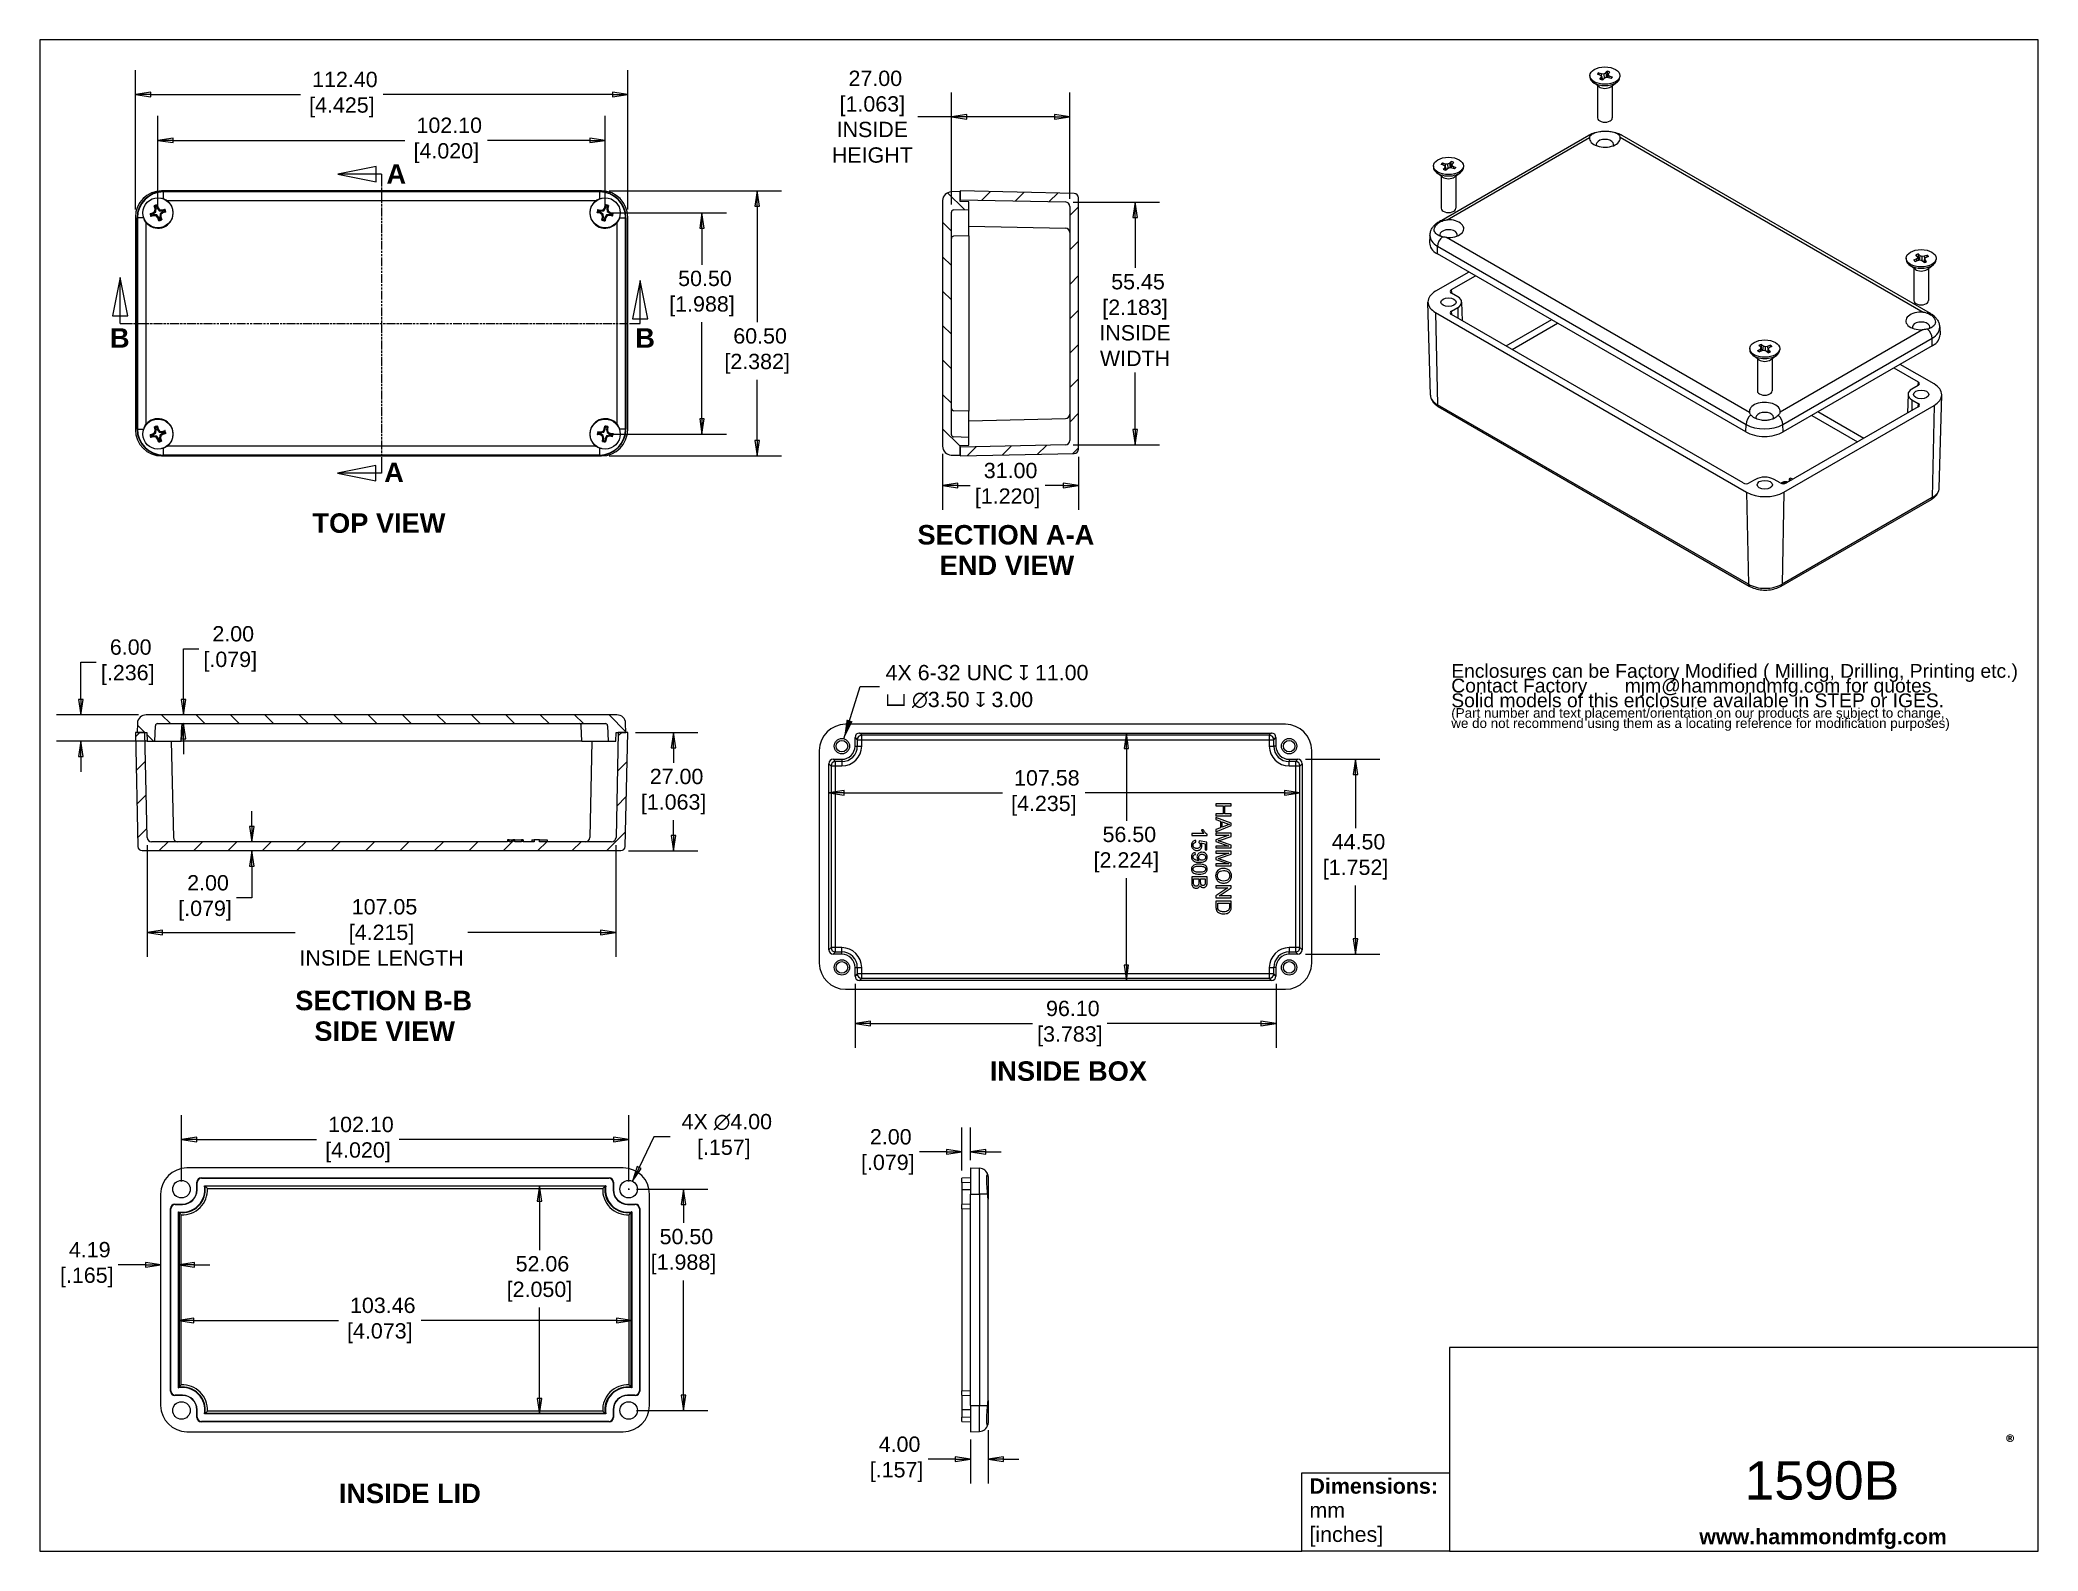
# Model space of a CAD drawing. Header units: millimetres. Extents: x 16 to 472, y 17 to 362.
import ezdxf

# ---------------------------------------------------------------- set-up
doc = ezdxf.new("R2010")
doc.units = ezdxf.units.MM
doc.header["$LTSCALE"] = 1.75
doc.linetypes.add('DOUBLE_DASH_CHAIN', pattern=[1.2403, 0.6614, -0.0827, 0.1654, -0.0827, 0.1654, -0.0827])
for name, color, linetype, lineweight in [('Dimension (ANSI)', 7, 'Continuous', 9), ('Hatch (ANSI)', 7, 'Continuous', 9), ('Section Line (ANSI)', 7, 'DOUBLE_DASH_CHAIN', 9), ('Sketch Geometry (ANSI)', 7, 'Continuous', 9), ('Symbol (ANSI)', 7, 'Continuous', 9), ('Visible (ANSI)', 7, 'Continuous', 9), ('Visible Narrow (ANSI)', 7, 'Continuous', 9)]:
    doc.layers.add(name, color=color, linetype=linetype, lineweight=lineweight)
doc.styles.add('Label Text (ANSI)', font='arialbd.ttf')
doc.styles.add('Note Text (ANSI)', font='arial.ttf')
doc.styles.add('Text Style20', font='arial.ttf')
doc.dimstyles.new('Default - mm (ANSI)', dxfattribs={"dimscale": 1.75, "dimtxt": 2, "dimasz": 2, "dimexe": 3.175, "dimexo": 1, "dimgap": 0.8, "dimtad": 0, "dimtih": 1, "dimtoh": 1, "dimrnd": 1e-08, "dimzin": 4, "dimdsep": 46, "dimtxsty": 'Note Text (ANSI)', "dimblk": 'Filled-1', "dimcen": 0.09, "dimdle": 10, "dimclrd": 256, "dimclre": 256, "dimclrt": 256, "dimadec": 1, "dimazin": 0, "dimtfac": 1.524, "dimtofl": 0, "dimtmove": 0, "dimatfit": 3, "dimfxl": 0, "dimtolj": 1, "dimtzin": 0, "dimlwd": -1, "dimlwe": -1, "dimarcsym": 0})
doc.dimstyles.new('Default - mm (ANSI)-05$7', dxfattribs={"dimscale": 1.75, "dimtxt": 2, "dimasz": 2.5, "dimexe": 3.175, "dimexo": 1.5875, "dimgap": 0.8, "dimtad": 0, "dimtih": 1, "dimtoh": 1, "dimlfac": 0.03937, "dimrnd": 1e-08, "dimzin": 0, "dimdsep": 46, "dimtxsty": 'Note Text (ANSI)', "dimcen": 0.09, "dimdle": 10, "dimclrd": 256, "dimclre": 256, "dimclrt": 256, "dimadec": 0, "dimazin": 0, "dimtfac": 1.524, "dimtofl": 0, "dimtmove": 0, "dimatfit": 3, "dimfxl": 0, "dimtolj": 1, "dimtzin": 0, "dimlwd": -1, "dimlwe": -1, "dimarcsym": 0})
pattern_1 = [(45, (0, 0), (-3.92886, 3.92886), [])]
pattern_2 = [(135.0002, (0, 0), (-3.92885, -3.92888), [])]

msp = doc.modelspace()

# ---------------------------------------------------------------- texts
at = {"layer": 'Symbol (ANSI)', "char_height": 4.445, "attachment_point": 7, "line_spacing_factor": 0.25, "style": 'Label Text (ANSI)'}
for s, insert in [('TOP VIEW', (78.1395, 249.2378)), ('SECTION A-A', (216.2505, 246.5702)), ('END VIEW', (221.3219, 239.653)), ('SECTION B-B', (74.2118, 140.2659)), ('SIDE VIEW', (78.5849, 133.2708)), ('INSIDE BOX', (232.76, 124.1557)), ('INSIDE LID', (84.151, 27.7627))]:
    msp.add_mtext(s, dxfattribs=dict(at, insert=insert))
at = {"layer": 'Symbol (ANSI)', "insert": (208.9701, 214.2141), "char_height": 3.5000001, "width": 48.584216, "attachment_point": 4, "line_spacing_factor": 1.05, "style": 'Note Text (ANSI)'}
msp.add_mtext('{4X 6-32 UNC \\fAIGDT|b0|i0;\\H3.5000;x\\fArial|b0|i0;\\H3.5000; 11.00\\P\\fAIGDT|b0|i0;\\H3.5000;v\\fArial|b0|i0;\\H3.5000; \\fAIGDT|b0|i0;\\H3.5000;n\\fArial|b0|i0;\\H3.5000;3.50 \\fAIGDT|b0|i0;\\H3.5000;x\\fArial|b0|i0;\\H3.5000; 3.00}', dxfattribs=at)
at = {"layer": 'Symbol (ANSI)', "color": 5, "true_color": 0x0000ff, "insert": (338.1093, 210.0714), "char_height": 3.5000001, "width": 130.031747, "attachment_point": 4, "line_spacing_factor": 0.639812, "style": 'Note Text (ANSI)'}
msp.add_mtext('{\\H0.9x;Enclosures can be Factory Modified ( Milling, Drilling, Printing etc.)\\PContact Factory       mjm@hammondmfg.com for quotes\\H1.5042x; \\H0.66482x;\\PSolid models of this enclosure available in STEP or IGES.\\H1.571x; \\H0.67192x;\\P\\H0.65789x;(Part number and text placement/orientation on our products are subject to change,\\H1.8285x; \\H0.5469x;\\Pwe do not recommend using them as a locating reference for modification purposes)\\fCalibri|b0|i0|c0|p34;\\H1.5141x; \\H0.66046x;\\P\\H1.4509x; }', dxfattribs=at)

# ---------------------------------------------------------------- blocks, each defined once
blk = doc.blocks.new('Title Blocks HAMMOND')
at = {"layer": 'Sketch Geometry (ANSI)'}
for p, q in [((270, 206.73), (9.35, 206.73)), ((9.35, 206.73), (9.35, 9.64)), ((270, 36.2), (270, 206.73)), ((270, 36.2), (193.21, 36.2)), ((193.21, 36.2), (193.21, 9.64)), ((270, 9.64), (270, 36.2)), ((173.94, 9.64), (173.94, 19.84)), ((173.94, 19.84), (193.21, 19.84)), ((193.21, 19.84), (193.21, 9.64)), ((9.35, 9.64), (173.94, 9.64)), ((193.21, 9.64), (173.94, 9.64)), ((193.21, 9.64), (270, 9.64))]:
    blk.add_line(p, q, dxfattribs=at)
at = {"layer": 'Symbol (ANSI)', "insert": (265.78, 24.7), "char_height": 2, "attachment_point": 1, "style": 'Note Text (ANSI)'}
blk.add_mtext('\\fCalibri|b1|i0;\\H2.0000;®\\fCalibri|b1|i0;\\H21.7410;\\P', dxfattribs=at)
at = {"layer": 'Symbol (ANSI)', "insert": (174.95, 14.67), "char_height": 2, "width": 30.7233, "attachment_point": 4, "line_spacing_factor": 0.944221, "style": 'Note Text (ANSI)'}
blk.add_mtext('\\fArial|b1|i0;\\H2.0000;Dimensions:\\fArial|b0|i0;\\H2.0000;\\Pmm\\P[inches]', dxfattribs=at)
at = {"layer": 'Symbol (ANSI)', "insert": (225.81, 11.22), "char_height": 2, "width": 32.2927, "attachment_point": 4, "style": 'Note Text (ANSI)'}
blk.add_mtext('\\fArial|b1|i0;\\H2.0000;www.hammondmfg.com', dxfattribs=at)
at = {"layer": 'Symbol (ANSI)', "style": 'Text Style20'}
blk.add_attdef('<TITLE>_001', (231.71, 16.35), '', height=5, dxfattribs=at)
blk = doc.blocks.new('2dTransSection0')
at = {"layer": 'Section Line (ANSI)', "linetype": 'Continuous'}
for p, q in [((19.58, 175.77), (18.58, 170.77)), ((19.58, 170.77), (19.58, 175.77)), ((20.58, 170.77), (19.58, 175.77)), ((87.4, 175.37), (86.4, 170.37)), ((87.4, 170.37), (87.4, 175.37)), ((88.4, 170.37), (87.4, 175.37)), ((18.58, 170.77), (20.58, 170.77)), ((19.58, 169.76), (19.58, 170.77)), ((19.58, 169.76), (20.92, 169.76)), ((86.06, 169.76), (87.4, 169.76)), ((86.4, 170.37), (88.4, 170.37)), ((87.4, 169.76), (87.4, 170.37))]:
    blk.add_line(p, q, dxfattribs=at)
at = {"layer": 'Section Line (ANSI)', "linetype": 'DOUBLE_DASH_CHAIN'}
blk.add_line((19.58, 169.76), (87.4, 169.76), dxfattribs=at)
at = {"layer": 'Section Line (ANSI)', "linetype": 'Continuous', "flags": 128}
for points in [[(20.58, 170.77), (19.58, 175.77), (18.58, 170.77), (20.58, 170.77)], [(88.4, 170.37), (87.4, 175.37), (86.4, 170.37), (88.4, 170.37)]]:
    blk.add_lwpolyline(points, dxfattribs=at)
at = {"layer": 'Section Line (ANSI)'}
for points in [[(20.58, 170.77), (19.58, 175.77), (18.58, 170.77), (20.58, 170.77)], [(88.4, 170.37), (87.4, 175.37), (86.4, 170.37), (88.4, 170.37)]]:
    blk.add_solid(points, dxfattribs=at)
at = {"layer": 'Section Line (ANSI)', "char_height": 2.54, "attachment_point": 7, "line_spacing_factor": 0.25, "style": 'Label Text (ANSI)'}
for insert in [(18.23, 166.6), (86.76, 166.6)]:
    blk.add_mtext('B', dxfattribs=dict(at, insert=insert))
blk = doc.blocks.new('2dTransSection1')
at = {"layer": 'Section Line (ANSI)', "linetype": 'Continuous'}
for p, q in [((52.98, 190.23), (47.98, 189.23)), ((52.98, 189.23), (47.98, 189.23)), ((47.98, 189.23), (52.98, 188.23)), ((52.98, 188.23), (52.98, 190.23)), ((53.66, 189.23), (52.98, 189.23)), ((53.66, 189.23), (53.66, 187.93)), ((52.93, 151.25), (47.93, 150.25)), ((52.93, 149.25), (52.93, 151.25)), ((53.66, 151.55), (53.66, 150.25)), ((52.93, 150.25), (47.93, 150.25)), ((47.93, 150.25), (52.93, 149.25)), ((53.66, 150.25), (52.93, 150.25))]:
    blk.add_line(p, q, dxfattribs=at)
at = {"layer": 'Section Line (ANSI)', "linetype": 'DOUBLE_DASH_CHAIN'}
blk.add_line((53.66, 189.23), (53.66, 150.25), dxfattribs=at)
at = {"layer": 'Section Line (ANSI)', "linetype": 'Continuous', "flags": 128}
for points in [[(52.98, 190.23), (47.98, 189.23), (52.98, 188.23), (52.98, 190.23)], [(52.93, 151.25), (47.93, 150.25), (52.93, 149.25), (52.93, 151.25)]]:
    blk.add_lwpolyline(points, dxfattribs=at)
at = {"layer": 'Section Line (ANSI)'}
for points in [[(52.98, 190.23), (47.98, 189.23), (52.98, 188.23), (52.98, 190.23)], [(52.93, 151.25), (47.93, 150.25), (52.93, 149.25), (52.93, 151.25)]]:
    blk.add_solid(points, dxfattribs=at)
at = {"layer": 'Section Line (ANSI)', "char_height": 2.54, "attachment_point": 7, "line_spacing_factor": 0.25, "style": 'Label Text (ANSI)'}
for insert in [(54.3, 188), (54.01, 149.07)]:
    blk.add_mtext('A', dxfattribs=dict(at, insert=insert))
blk = doc.blocks.new('Filled-1')
at = {"color": 0}
for p, q in [((0, 0), (-1, 0.15)), ((-1, 0.15), (-1, -0.15)), ((-1, 0), (0, 0)), ((-1, -0.15), (0, 0))]:
    blk.add_line(p, q, dxfattribs=at)
at = {"color": 0, "flags": 128}
blk.add_lwpolyline([(-1, -0.15), (0, 0), (-1, 0.15), (-1, -0.15)], dxfattribs=at)
at = {"color": 0}
blk.add_solid([(-1, -0.15), (0, 0), (-1, 0.15), (-1, -0.15)], dxfattribs=at)
blk = doc.blocks.new('*D7')
at = {"layer": 'Defpoints', "color": 0, "transparency": 16777216}
for p in [(151.02, 69.53), (47.56, 54.12), (151.02, 54.12)]:
    blk.add_point(p, dxfattribs=at)
at = {"layer": 'Dimension (ANSI)', "transparency": 16777216}
for p, q in [((51.06, 69.53), (84.06, 69.53)), ((147.52, 69.53), (102.95, 69.53))]:
    blk.add_line(p, q, dxfattribs=at)
at = {"layer": 'Dimension (ANSI)', "transparency": 16777216, "xscale": 3.5, "yscale": 3.5, "zscale": 3.5, "rotation": 180}
blk.add_blockref('Filled-1', (47.56, 69.53), dxfattribs=at)
at = {"layer": 'Dimension (ANSI)', "transparency": 16777216, "xscale": 3.5, "yscale": 3.5, "zscale": 3.5}
blk.add_blockref('Filled-1', (151.02, 69.53), dxfattribs=at)
at = {"layer": 'Dimension (ANSI)', "transparency": 16777216, "insert": (93.51, 69.53), "char_height": 3.5, "attachment_point": 5, "style": 'Note Text (ANSI)'}
blk.add_mtext('\\A1; 103.46\\P[4.073]', dxfattribs=at)
blk = doc.blocks.new('*D8')
at = {"layer": 'Defpoints', "color": 0, "transparency": 16777216}
for p in [(145.1, 100.26), (129.96, 48.2), (145.1, 48.2)]:
    blk.add_point(p, dxfattribs=at)
at = {"layer": 'Dimension (ANSI)', "transparency": 16777216}
for p, q in [((129.96, 96.76), (129.96, 85.59)), ((129.96, 51.7), (129.96, 72.45))]:
    blk.add_line(p, q, dxfattribs=at)
at = {"layer": 'Dimension (ANSI)', "transparency": 16777216, "xscale": 3.5, "yscale": 3.5, "zscale": 3.5}
for p, rotation in [((129.96, 100.26), 90), ((129.96, 48.2), 270)]:
    blk.add_blockref('Filled-1', p, dxfattribs=dict(at, rotation=rotation))
at = {"layer": 'Dimension (ANSI)', "transparency": 16777216, "insert": (129.96, 79.02), "char_height": 3.5, "attachment_point": 5, "style": 'Note Text (ANSI)'}
blk.add_mtext('\\A1; 52.06\\P[2.050]', dxfattribs=at)
blk = doc.blocks.new('*D9')
at = {"layer": 'Defpoints', "color": 0, "transparency": 16777216}
for p in [(150.34, 110.82), (48.24, 99.48), (150.34, 99.48)]:
    blk.add_point(p, dxfattribs=at)
at = {"layer": 'Dimension (ANSI)', "transparency": 16777216}
for p, q in [((48.24, 101.23), (48.24, 116.38)), ((150.34, 101.23), (150.34, 116.38)), ((51.74, 110.82), (79.09, 110.82)), ((146.84, 110.82), (97.97, 110.82))]:
    blk.add_line(p, q, dxfattribs=at)
at = {"layer": 'Dimension (ANSI)', "transparency": 16777216, "xscale": 3.5, "yscale": 3.5, "zscale": 3.5, "rotation": 180}
blk.add_blockref('Filled-1', (48.24, 110.82), dxfattribs=at)
at = {"layer": 'Dimension (ANSI)', "transparency": 16777216, "xscale": 3.5, "yscale": 3.5, "zscale": 3.5}
blk.add_blockref('Filled-1', (150.34, 110.82), dxfattribs=at)
at = {"layer": 'Dimension (ANSI)', "transparency": 16777216, "insert": (88.53, 110.82), "char_height": 3.5, "attachment_point": 5, "style": 'Note Text (ANSI)'}
blk.add_mtext('\\A1; 102.10\\P[4.020]', dxfattribs=at)
blk = doc.blocks.new('*D10')
at = {"layer": 'Defpoints', "color": 0, "transparency": 16777216}
for p in [(150.34, 99.48), (150.34, 48.98), (162.83, 48.98)]:
    blk.add_point(p, dxfattribs=at)
at = {"layer": 'Dimension (ANSI)', "transparency": 16777216}
for p, q in [((152.09, 99.48), (168.38, 99.48)), ((162.83, 95.98), (162.83, 91.8)), ((162.83, 52.48), (162.83, 78.67)), ((152.09, 48.98), (168.38, 48.98))]:
    blk.add_line(p, q, dxfattribs=at)
at = {"layer": 'Dimension (ANSI)', "transparency": 16777216, "xscale": 3.5, "yscale": 3.5, "zscale": 3.5}
for p, rotation in [((162.83, 99.48), 90), ((162.83, 48.98), 270)]:
    blk.add_blockref('Filled-1', p, dxfattribs=dict(at, rotation=rotation))
at = {"layer": 'Dimension (ANSI)', "transparency": 16777216, "insert": (162.83, 85.23), "char_height": 3.5, "attachment_point": 5, "style": 'Note Text (ANSI)'}
blk.add_mtext('\\A1; 50.50\\P[1.988]', dxfattribs=at)
blk = doc.blocks.new('*D11')
at = {"layer": 'Defpoints', "color": 0, "transparency": 16777216}
for p in [(43.49, 98.33), (47.68, 94.2), (43.49, 82.24)]:
    blk.add_point(p, dxfattribs=at)
at = {"layer": 'Dimension (ANSI)', "transparency": 16777216}
for p, q in [((39.99, 82.24), (33.81, 82.24)), ((51.18, 82.24), (54.68, 82.24))]:
    blk.add_line(p, q, dxfattribs=at)
at = {"layer": 'Dimension (ANSI)', "transparency": 16777216, "xscale": 3.5, "yscale": 3.5, "zscale": 3.5}
blk.add_blockref('Filled-1', (43.49, 82.24), dxfattribs=at)
at = {"layer": 'Dimension (ANSI)', "transparency": 16777216, "xscale": 3.5, "yscale": 3.5, "zscale": 3.5, "rotation": 180}
blk.add_blockref('Filled-1', (47.68, 82.24), dxfattribs=at)
at = {"layer": 'Dimension (ANSI)', "transparency": 16777216, "insert": (26.62, 82.24), "char_height": 3.5, "attachment_point": 5, "style": 'Note Text (ANSI)'}
blk.add_mtext('\\A1; 4.19\\P[.165]', dxfattribs=at)
blk = doc.blocks.new('*D12')
at = {"layer": 'Defpoints', "color": 0, "transparency": 16777216}
for p in [(150.11, 349.34), (37.71, 321.34), (150.11, 321.34)]:
    blk.add_point(p, dxfattribs=at)
at = {"layer": 'Dimension (ANSI)', "transparency": 16777216}
for p, q in [((37.71, 323.09), (37.71, 354.89)), ((150.11, 323.09), (150.11, 354.89)), ((41.21, 349.34), (75.42, 349.34)), ((146.61, 349.34), (94.3, 349.34))]:
    blk.add_line(p, q, dxfattribs=at)
at = {"layer": 'Dimension (ANSI)', "transparency": 16777216, "xscale": 3.5, "yscale": 3.5, "zscale": 3.5, "rotation": 180}
blk.add_blockref('Filled-1', (37.71, 349.34), dxfattribs=at)
at = {"layer": 'Dimension (ANSI)', "transparency": 16777216, "xscale": 3.5, "yscale": 3.5, "zscale": 3.5}
blk.add_blockref('Filled-1', (150.11, 349.34), dxfattribs=at)
at = {"layer": 'Dimension (ANSI)', "transparency": 16777216, "insert": (84.86, 349.34), "char_height": 3.5, "attachment_point": 5, "style": 'Note Text (ANSI)'}
blk.add_mtext('\\A1; 112.40\\P[4.425]', dxfattribs=at)
blk = doc.blocks.new('*D13')
at = {"layer": 'Defpoints', "color": 0, "transparency": 16777216}
for p in [(144.96, 338.88), (42.86, 322.34), (144.96, 322.34)]:
    blk.add_point(p, dxfattribs=at)
at = {"layer": 'Dimension (ANSI)', "transparency": 16777216}
for p, q in [((42.86, 324.09), (42.86, 344.44)), ((144.96, 324.09), (144.96, 344.44)), ((46.36, 338.88), (99.25, 338.88)), ((141.46, 338.88), (118.13, 338.88))]:
    blk.add_line(p, q, dxfattribs=at)
at = {"layer": 'Dimension (ANSI)', "transparency": 16777216, "xscale": 3.5, "yscale": 3.5, "zscale": 3.5, "rotation": 180}
blk.add_blockref('Filled-1', (42.86, 338.88), dxfattribs=at)
at = {"layer": 'Dimension (ANSI)', "transparency": 16777216, "xscale": 3.5, "yscale": 3.5, "zscale": 3.5}
blk.add_blockref('Filled-1', (144.96, 338.88), dxfattribs=at)
at = {"layer": 'Dimension (ANSI)', "transparency": 16777216, "insert": (108.69, 338.88), "char_height": 3.5, "attachment_point": 5, "style": 'Note Text (ANSI)'}
blk.add_mtext('\\A1; 102.10\\P[4.020]', dxfattribs=at)
blk = doc.blocks.new('*D14')
at = {"layer": 'Defpoints', "color": 0, "transparency": 16777216}
for p in [(144.96, 322.34), (144.96, 271.84), (167.06, 271.84)]:
    blk.add_point(p, dxfattribs=at)
at = {"layer": 'Dimension (ANSI)', "transparency": 16777216}
for p, q in [((146.71, 322.34), (172.62, 322.34)), ((167.06, 318.84), (167.06, 310.5)), ((167.06, 275.34), (167.06, 297.37)), ((146.71, 271.84), (172.62, 271.84))]:
    blk.add_line(p, q, dxfattribs=at)
at = {"layer": 'Dimension (ANSI)', "transparency": 16777216, "xscale": 3.5, "yscale": 3.5, "zscale": 3.5}
for p, rotation in [((167.06, 322.34), 90), ((167.06, 271.84), 270)]:
    blk.add_blockref('Filled-1', p, dxfattribs=dict(at, rotation=rotation))
at = {"layer": 'Dimension (ANSI)', "transparency": 16777216, "insert": (167.06, 303.93), "char_height": 3.5, "attachment_point": 5, "style": 'Note Text (ANSI)'}
blk.add_mtext('\\A1; 50.50\\P[1.988]', dxfattribs=at)
blk = doc.blocks.new('*D15')
at = {"layer": 'Defpoints', "color": 0, "transparency": 16777216}
for p in [(144.11, 327.34), (144.11, 266.84), (179.65, 266.84)]:
    blk.add_point(p, dxfattribs=at)
at = {"layer": 'Dimension (ANSI)', "transparency": 16777216}
for p, q in [((145.86, 327.34), (185.21, 327.34)), ((179.65, 323.84), (179.65, 297.36)), ((179.65, 270.34), (179.65, 284.23)), ((145.86, 266.84), (185.21, 266.84))]:
    blk.add_line(p, q, dxfattribs=at)
at = {"layer": 'Dimension (ANSI)', "transparency": 16777216, "xscale": 3.5, "yscale": 3.5, "zscale": 3.5}
for p, rotation in [((179.65, 327.34), 90), ((179.65, 266.84), 270)]:
    blk.add_blockref('Filled-1', p, dxfattribs=dict(at, rotation=rotation))
at = {"layer": 'Dimension (ANSI)', "transparency": 16777216, "insert": (179.65, 290.8), "char_height": 3.5, "attachment_point": 5, "style": 'Note Text (ANSI)'}
blk.add_mtext('\\A1; 60.50\\P[2.382]', dxfattribs=at)
blk = doc.blocks.new('*D16')
at = {"layer": 'Defpoints', "color": 0, "transparency": 16777216}
for p in [(222, 269.06), (253, 268.41), (253, 260.08)]:
    blk.add_point(p, dxfattribs=at)
at = {"layer": 'Dimension (ANSI)', "transparency": 16777216}
for p, q in [((222, 267.31), (222, 254.53)), ((253, 266.66), (253, 254.53)), ((225.5, 260.08), (228.28, 260.08)), ((249.5, 260.08), (245.38, 260.08))]:
    blk.add_line(p, q, dxfattribs=at)
at = {"layer": 'Dimension (ANSI)', "transparency": 16777216, "xscale": 3.5, "yscale": 3.5, "zscale": 3.5, "rotation": 180}
blk.add_blockref('Filled-1', (222, 260.08), dxfattribs=at)
at = {"layer": 'Dimension (ANSI)', "transparency": 16777216, "xscale": 3.5, "yscale": 3.5, "zscale": 3.5}
blk.add_blockref('Filled-1', (253, 260.08), dxfattribs=at)
at = {"layer": 'Dimension (ANSI)', "transparency": 16777216, "insert": (236.83, 260.08), "char_height": 3.5, "attachment_point": 5, "style": 'Note Text (ANSI)'}
blk.add_mtext('\\A1; 31.00\\P[1.220]', dxfattribs=at)
blk = doc.blocks.new('*D17')
at = {"layer": 'Defpoints', "color": 0, "transparency": 16777216}
for p in [(250.02, 324.81), (250.02, 269.36), (265.92, 269.36)]:
    blk.add_point(p, dxfattribs=at)
at = {"layer": 'Dimension (ANSI)', "transparency": 16777216}
for p, q in [((251.77, 324.81), (271.47, 324.81)), ((265.92, 321.31), (265.92, 309.8)), ((265.92, 272.86), (265.92, 285.93)), ((251.77, 269.36), (271.47, 269.36))]:
    blk.add_line(p, q, dxfattribs=at)
at = {"layer": 'Dimension (ANSI)', "transparency": 16777216, "xscale": 3.5, "yscale": 3.5, "zscale": 3.5}
for p, rotation in [((265.92, 324.81), 90), ((265.92, 269.36), 270)]:
    blk.add_blockref('Filled-1', p, dxfattribs=dict(at, rotation=rotation))
at = {"layer": 'Dimension (ANSI)', "transparency": 16777216, "insert": (265.92, 297.87), "char_height": 3.5, "attachment_point": 5, "style": 'Note Text (ANSI)'}
blk.add_mtext('\\A1; 55.45\\P[2.183]{\\PINSIDE \\PWIDTH}', dxfattribs=at)
blk = doc.blocks.new('*D18')
at = {"layer": 'Defpoints', "color": 0, "transparency": 16777216}
for p in [(251, 344.26), (224, 322.5), (251, 323.81)]:
    blk.add_point(p, dxfattribs=at)
at = {"layer": 'Dimension (ANSI)', "transparency": 16777216}
for p, q in [((224, 324.25), (224, 349.82)), ((251, 325.56), (251, 349.82)), ((224, 344.26), (216.34, 344.26)), ((247.5, 344.26), (227.5, 344.26))]:
    blk.add_line(p, q, dxfattribs=at)
at = {"layer": 'Dimension (ANSI)', "transparency": 16777216, "xscale": 3.5, "yscale": 3.5, "zscale": 3.5, "rotation": 180}
blk.add_blockref('Filled-1', (224, 344.26), dxfattribs=at)
at = {"layer": 'Dimension (ANSI)', "transparency": 16777216, "xscale": 3.5, "yscale": 3.5, "zscale": 3.5}
blk.add_blockref('Filled-1', (251, 344.26), dxfattribs=at)
at = {"layer": 'Dimension (ANSI)', "transparency": 16777216, "insert": (205.95, 344.26), "char_height": 3.5, "attachment_point": 5, "style": 'Note Text (ANSI)'}
blk.add_mtext('\\A1; 27.00\\P[1.063]{\\PINSIDE\\PHEIGHT}', dxfattribs=at)
blk = doc.blocks.new('*D19')
at = {"layer": 'Defpoints', "color": 0, "transparency": 16777216}
for p in [(150.11, 203.75), (148.54, 176.75), (160.58, 176.75)]:
    blk.add_point(p, dxfattribs=at)
at = {"layer": 'Dimension (ANSI)', "transparency": 16777216}
for p, q in [((151.86, 203.75), (166.14, 203.75)), ((160.58, 200.25), (160.58, 196.82)), ((160.58, 180.25), (160.58, 183.68)), ((150.29, 176.75), (166.14, 176.75))]:
    blk.add_line(p, q, dxfattribs=at)
at = {"layer": 'Dimension (ANSI)', "transparency": 16777216, "xscale": 3.5, "yscale": 3.5, "zscale": 3.5}
for p, rotation in [((160.58, 203.75), 90), ((160.58, 176.75), 270)]:
    blk.add_blockref('Filled-1', p, dxfattribs=dict(at, rotation=rotation))
at = {"layer": 'Dimension (ANSI)', "transparency": 16777216, "insert": (160.58, 190.25), "char_height": 3.5, "attachment_point": 5, "style": 'Note Text (ANSI)'}
blk.add_mtext('\\A1; 27.00\\P[1.063]', dxfattribs=at)
blk = doc.blocks.new('*D20')
at = {"layer": 'Defpoints', "color": 0, "transparency": 16777216}
for p in [(25.28, 207.75), (40.18, 207.75), (42.18, 201.75)]:
    blk.add_point(p, dxfattribs=at)
at = {"layer": 'Dimension (ANSI)', "transparency": 16777216}
for p, q in [((25.28, 211.25), (25.28, 219.78)), ((25.28, 219.78), (28.78, 219.78)), ((38.43, 207.75), (19.73, 207.75)), ((40.43, 201.75), (19.73, 201.75)), ((25.28, 198.25), (25.28, 194.75))]:
    blk.add_line(p, q, dxfattribs=at)
at = {"layer": 'Dimension (ANSI)', "transparency": 16777216, "xscale": 3.5, "yscale": 3.5, "zscale": 3.5}
for p, rotation in [((25.28, 207.75), 270), ((25.28, 201.75), 90)]:
    blk.add_blockref('Filled-1', p, dxfattribs=dict(at, rotation=rotation))
at = {"layer": 'Dimension (ANSI)', "transparency": 16777216, "insert": (35.97, 219.78), "char_height": 3.5, "attachment_point": 5, "style": 'Note Text (ANSI)'}
blk.add_mtext('\\A1; 6.00\\P[.236]', dxfattribs=at)
blk = doc.blocks.new('*D21')
at = {"layer": 'Defpoints', "color": 0, "transparency": 16777216}
for p in [(40.38, 179.73), (147.43, 179.73), (147.43, 158.09)]:
    blk.add_point(p, dxfattribs=at)
at = {"layer": 'Dimension (ANSI)', "transparency": 16777216}
for p, q in [((40.38, 177.98), (40.38, 152.53)), ((147.43, 177.98), (147.43, 152.53)), ((43.88, 158.09), (74.19, 158.09)), ((143.93, 158.09), (113.63, 158.09))]:
    blk.add_line(p, q, dxfattribs=at)
at = {"layer": 'Dimension (ANSI)', "transparency": 16777216, "xscale": 3.5, "yscale": 3.5, "zscale": 3.5, "rotation": 180}
blk.add_blockref('Filled-1', (40.38, 158.09), dxfattribs=at)
at = {"layer": 'Dimension (ANSI)', "transparency": 16777216, "xscale": 3.5, "yscale": 3.5, "zscale": 3.5}
blk.add_blockref('Filled-1', (147.43, 158.09), dxfattribs=at)
at = {"layer": 'Dimension (ANSI)', "transparency": 16777216, "insert": (93.91, 158.09), "char_height": 3.5, "attachment_point": 5, "style": 'Note Text (ANSI)'}
blk.add_mtext('\\A1; 107.05\\P[4.215]{\\PINSIDE LENGTH}', dxfattribs=at)
blk = doc.blocks.new('*D22')
at = {"layer": 'Defpoints', "color": 0, "transparency": 16777216}
for p in [(196, 196.6), (303.57, 196.08), (303.57, 189.93)]:
    blk.add_point(p, dxfattribs=at)
at = {"layer": 'Dimension (ANSI)', "transparency": 16777216}
for p, q in [((199.5, 189.93), (235.66, 189.93)), ((300.07, 189.93), (254.56, 189.93))]:
    blk.add_line(p, q, dxfattribs=at)
at = {"layer": 'Dimension (ANSI)', "transparency": 16777216, "xscale": 3.5, "yscale": 3.5, "zscale": 3.5, "rotation": 180}
blk.add_blockref('Filled-1', (196, 189.93), dxfattribs=at)
at = {"layer": 'Dimension (ANSI)', "transparency": 16777216, "xscale": 3.5, "yscale": 3.5, "zscale": 3.5}
blk.add_blockref('Filled-1', (303.57, 189.93), dxfattribs=at)
at = {"layer": 'Dimension (ANSI)', "transparency": 16777216, "insert": (245.11, 189.93), "char_height": 3.5, "attachment_point": 5, "style": 'Note Text (ANSI)'}
blk.add_mtext('\\A1; 107.58\\P[4.235]', dxfattribs=at)
blk = doc.blocks.new('*D23')
at = {"layer": 'Defpoints', "color": 0, "transparency": 16777216}
for p in [(297.1, 203.6), (263.94, 147.1), (297.1, 147.1)]:
    blk.add_point(p, dxfattribs=at)
at = {"layer": 'Dimension (ANSI)', "transparency": 16777216}
for p, q in [((263.94, 200.1), (263.94, 183.58)), ((263.94, 150.6), (263.94, 170.45))]:
    blk.add_line(p, q, dxfattribs=at)
at = {"layer": 'Dimension (ANSI)', "transparency": 16777216, "xscale": 3.5, "yscale": 3.5, "zscale": 3.5}
for p, rotation in [((263.94, 203.6), 90), ((263.94, 147.1), 270)]:
    blk.add_blockref('Filled-1', p, dxfattribs=dict(at, rotation=rotation))
at = {"layer": 'Dimension (ANSI)', "transparency": 16777216, "insert": (263.94, 177.02), "char_height": 3.5, "attachment_point": 5, "style": 'Note Text (ANSI)'}
blk.add_mtext('\\A1; 56.50\\P[2.224]', dxfattribs=at)
blk = doc.blocks.new('*D24')
at = {"layer": 'Defpoints', "color": 0, "transparency": 16777216}
for p in [(202, 148.1), (298.1, 148.1), (298.1, 137.3)]:
    blk.add_point(p, dxfattribs=at)
at = {"layer": 'Dimension (ANSI)', "transparency": 16777216}
for p, q in [((202, 146.35), (202, 131.74)), ((298.1, 146.35), (298.1, 131.74)), ((205.5, 137.3), (242.48, 137.3)), ((294.6, 137.3), (259.59, 137.3))]:
    blk.add_line(p, q, dxfattribs=at)
at = {"layer": 'Dimension (ANSI)', "transparency": 16777216, "xscale": 3.5, "yscale": 3.5, "zscale": 3.5, "rotation": 180}
blk.add_blockref('Filled-1', (202, 137.3), dxfattribs=at)
at = {"layer": 'Dimension (ANSI)', "transparency": 16777216, "xscale": 3.5, "yscale": 3.5, "zscale": 3.5}
blk.add_blockref('Filled-1', (298.1, 137.3), dxfattribs=at)
at = {"layer": 'Dimension (ANSI)', "transparency": 16777216, "insert": (251.04, 137.3), "char_height": 3.5, "attachment_point": 5, "style": 'Note Text (ANSI)'}
blk.add_mtext('\\A1; 96.10\\P[3.783]', dxfattribs=at)
blk = doc.blocks.new('*D25')
at = {"layer": 'Defpoints', "color": 0, "transparency": 16777216}
for p in [(303.1, 197.6), (303.1, 153.1), (316.26, 153.1)]:
    blk.add_point(p, dxfattribs=at)
at = {"layer": 'Dimension (ANSI)', "transparency": 16777216}
for p, q in [((304.85, 197.6), (321.81, 197.6)), ((316.26, 194.1), (316.26, 181.92)), ((316.26, 156.6), (316.26, 168.78)), ((304.85, 153.1), (321.81, 153.1))]:
    blk.add_line(p, q, dxfattribs=at)
at = {"layer": 'Dimension (ANSI)', "transparency": 16777216, "xscale": 3.5, "yscale": 3.5, "zscale": 3.5}
for p, rotation in [((316.26, 197.6), 90), ((316.26, 153.1), 270)]:
    blk.add_blockref('Filled-1', p, dxfattribs=dict(at, rotation=rotation))
at = {"layer": 'Dimension (ANSI)', "transparency": 16777216, "insert": (316.26, 175.35), "char_height": 3.5, "attachment_point": 5, "style": 'Note Text (ANSI)'}
blk.add_mtext('\\A1; 44.50\\P[1.752]', dxfattribs=at)
blk = doc.blocks.new('*D26')
at = {"layer": 'Defpoints', "color": 0, "transparency": 16777216}
for p in [(151.2, 101.29), (149.47, 97.68)]:
    blk.add_point(p, dxfattribs=at)
at = {"layer": 'Dimension (ANSI)', "transparency": 16777216}
for p, q in [((156.07, 111.46), (152.71, 104.45)), ((159.76, 111.46), (156.07, 111.46)), ((150.18, 99.48), (150.49, 99.48)), ((150.34, 99.33), (150.34, 99.64))]:
    blk.add_line(p, q, dxfattribs=at)
at = {"layer": 'Dimension (ANSI)', "transparency": 16777216, "xscale": 3.5, "yscale": 3.5, "zscale": 3.5, "rotation": 244.4367933907319}
blk.add_blockref('Filled-1', (151.2, 101.29), dxfattribs=at)
at = {"layer": 'Dimension (ANSI)', "transparency": 16777216, "insert": (172.05, 111.46), "char_height": 3.5, "attachment_point": 5, "style": 'Note Text (ANSI)'}
blk.add_mtext('\\A1; 4X ∅4.00\\P[.157]', dxfattribs=at)
blk = doc.blocks.new('*D27')
at = {"layer": 'Defpoints', "color": 0, "transparency": 16777216}
for p in [(228.36, 108), (226.36, 102.01), (228.36, 104.33)]:
    blk.add_point(p, dxfattribs=at)
at = {"layer": 'Dimension (ANSI)', "transparency": 16777216}
for p, q in [((226.36, 103.76), (226.36, 113.56)), ((228.36, 106.08), (228.36, 113.56)), ((222.86, 108), (216.68, 108)), ((231.86, 108), (235.36, 108))]:
    blk.add_line(p, q, dxfattribs=at)
at = {"layer": 'Dimension (ANSI)', "transparency": 16777216, "xscale": 3.5, "yscale": 3.5, "zscale": 3.5}
blk.add_blockref('Filled-1', (226.36, 108), dxfattribs=at)
at = {"layer": 'Dimension (ANSI)', "transparency": 16777216, "xscale": 3.5, "yscale": 3.5, "zscale": 3.5, "rotation": 180}
blk.add_blockref('Filled-1', (228.36, 108), dxfattribs=at)
at = {"layer": 'Dimension (ANSI)', "transparency": 16777216, "insert": (209.48, 108), "char_height": 3.5, "attachment_point": 5, "style": 'Note Text (ANSI)'}
blk.add_mtext('\\A1; 2.00\\P[.079]', dxfattribs=at)
blk = doc.blocks.new('*D28')
at = {"layer": 'Defpoints', "color": 0, "transparency": 16777216}
for p in [(232.36, 46.2), (228.36, 44.13), (232.36, 37.83)]:
    blk.add_point(p, dxfattribs=at)
at = {"layer": 'Dimension (ANSI)', "transparency": 16777216}
for p, q in [((228.36, 42.38), (228.36, 32.27)), ((232.36, 44.45), (232.36, 32.27)), ((224.86, 37.83), (218.68, 37.83)), ((235.86, 37.83), (239.36, 37.83))]:
    blk.add_line(p, q, dxfattribs=at)
at = {"layer": 'Dimension (ANSI)', "transparency": 16777216, "xscale": 3.5, "yscale": 3.5, "zscale": 3.5}
blk.add_blockref('Filled-1', (228.36, 37.83), dxfattribs=at)
at = {"layer": 'Dimension (ANSI)', "transparency": 16777216, "xscale": 3.5, "yscale": 3.5, "zscale": 3.5, "rotation": 180}
blk.add_blockref('Filled-1', (232.36, 37.83), dxfattribs=at)
at = {"layer": 'Dimension (ANSI)', "transparency": 16777216, "insert": (211.48, 37.83), "char_height": 3.5, "attachment_point": 5, "style": 'Note Text (ANSI)'}
blk.add_mtext('\\A1; 4.00\\P[.157]', dxfattribs=at)
blk = doc.blocks.new('*D29')
at = {"layer": 'Defpoints', "color": 0, "transparency": 16777216}
for p in [(53.62, 178.75), (64.31, 178.75), (53.62, 176.75)]:
    blk.add_point(p, dxfattribs=at)
at = {"layer": 'Dimension (ANSI)', "transparency": 16777216}
for p, q in [((64.31, 182.25), (64.31, 185.75)), ((64.31, 173.25), (64.31, 165.98)), ((64.31, 165.98), (60.81, 165.98))]:
    blk.add_line(p, q, dxfattribs=at)
at = {"layer": 'Dimension (ANSI)', "transparency": 16777216, "xscale": 3.5, "yscale": 3.5, "zscale": 3.5}
for p, rotation in [((64.31, 178.75), 270), ((64.31, 176.75), 90)]:
    blk.add_blockref('Filled-1', p, dxfattribs=dict(at, rotation=rotation))
at = {"layer": 'Dimension (ANSI)', "transparency": 16777216, "insert": (53.62, 165.98), "char_height": 3.5, "attachment_point": 5, "style": 'Note Text (ANSI)'}
blk.add_mtext('\\A1; 2.00\\P[.079]', dxfattribs=at)
blk = doc.blocks.new('*D30')
at = {"layer": 'Defpoints', "color": 0, "transparency": 16777216}
for p in [(48.68, 205.75), (53.29, 207.75), (53.29, 205.75)]:
    blk.add_point(p, dxfattribs=at)
at = {"layer": 'Dimension (ANSI)', "transparency": 16777216}
for p, q in [((48.68, 211.25), (48.68, 222.81)), ((48.68, 222.81), (52.18, 222.81)), ((48.68, 202.25), (48.68, 198.75))]:
    blk.add_line(p, q, dxfattribs=at)
at = {"layer": 'Dimension (ANSI)', "transparency": 16777216, "xscale": 3.5, "yscale": 3.5, "zscale": 3.5}
for p, rotation in [((48.68, 207.75), 270), ((48.68, 205.75), 90)]:
    blk.add_blockref('Filled-1', p, dxfattribs=dict(at, rotation=rotation))
at = {"layer": 'Dimension (ANSI)', "transparency": 16777216, "insert": (59.37, 222.81), "char_height": 3.5, "attachment_point": 5, "style": 'Note Text (ANSI)'}
blk.add_mtext('\\A1; 2.00\\P[.079]', dxfattribs=at)

# ---------------------------------------------------------------- dimensions: what is measured, and where the dimension line sits
at = {"layer": 'Dimension (ANSI)'}
for base, p1, p2, angle, text, override, picture, middle in [((150.1083, 349.3379), (37.7083, 321.3379), (150.1083, 321.3379), 180, ' <>\\X[4.425]', {"dimgap": 0.8, "dimtih": 0, "dimtoh": 0, "dimdec": 2, "dimpost": '\\X', "dimtol": 0, "dimlim": 0, "dimtp": 0, "dimtm": 0, "dimtdec": 2, "dimatfit": 1}, '*D12', (84.8567, 349.3379)), ((251.0031, 344.2593), (224.0031, 322.4956), (251.0031, 323.814), 180, ' <>\\X[1.063]{\\PINSIDE\\PHEIGHT}', {"dimgap": 0.8, "dimtih": 0, "dimtoh": 0, "dimdec": 2, "dimpost": '\\X', "dimtol": 0, "dimlim": 0, "dimtp": 0, "dimtm": 0, "dimtdec": 2, "dimatfit": 2}, '*D18', (205.9459, 344.2593)), ((144.9583, 338.881), (42.8583, 322.3379), (144.9583, 322.3379), 180, ' <>\\X[4.020]', {"dimgap": 0.8, "dimtih": 0, "dimtoh": 0, "dimdec": 2, "dimpost": '\\X', "dimtol": 0, "dimlim": 0, "dimtp": 0, "dimtm": 0, "dimtdec": 2, "dimatfit": 1}, '*D13', (108.692, 338.881)), ((179.6488, 266.8379), (144.1083, 327.3379), (144.1083, 266.8379), 90, ' <>\\X[2.382]', {"dimgap": 0.8, "dimdec": 2, "dimpost": '\\X', "dimtol": 0, "dimlim": 0, "dimtp": 0, "dimtm": 0, "dimtdec": 2, "dimatfit": 1}, '*D15', (179.6488, 290.7955)), ((265.9168, 269.3621), (250.025, 324.8138), (250.025, 269.3621), 90, ' <>\\X[2.183]{\\PINSIDE \\PWIDTH}', {"dimgap": 0.8, "dimdec": 2, "dimpost": '\\X', "dimtol": 0, "dimlim": 0, "dimtp": 0, "dimtm": 0, "dimtdec": 2, "dimatfit": 1}, '*D17', (265.9168, 297.8659)), ((167.0604, 271.8379), (144.9583, 322.3379), (144.9583, 271.8379), 90, ' <>\\X[1.988]', {"dimgap": 0.8, "dimdec": 2, "dimpost": '\\X', "dimtol": 0, "dimlim": 0, "dimtp": 0, "dimtm": 0, "dimtdec": 2, "dimatfit": 1}, '*D14', (167.0604, 303.9331)), ((253.0031, 260.0835), (222.0031, 269.059), (253.0031, 268.4055), 180, ' <>\\X[1.220]', {"dimgap": 0.8, "dimtih": 0, "dimtoh": 0, "dimdec": 2, "dimpost": '\\X', "dimtol": 0, "dimlim": 0, "dimtp": 0, "dimtm": 0, "dimtdec": 2, "dimatfit": 1}, '*D16', (236.8331, 260.0835)), ((48.6757, 205.7513), (53.2943, 207.7513), (53.2943, 205.7513), 90, ' <>\\X[.079]', {"dimgap": 0.8, "dimdec": 2, "dimpost": '\\X', "dimse1": 1, "dimse2": 1, "dimtol": 0, "dimlim": 0, "dimtp": 0, "dimtm": 0, "dimtdec": 2, "dimatfit": 1}, '*D30', (59.3677, 222.8061)), ((25.2824, 207.7513), (42.1781, 201.7513), (40.1794, 207.7513), 90, ' <>\\X[.236]', {"dimgap": 0.8, "dimdec": 2, "dimpost": '\\X', "dimtol": 0, "dimlim": 0, "dimtp": 0, "dimtm": 0, "dimtdec": 2, "dimatfit": 1}, '*D20', (35.9744, 219.7823)), ((160.579, 176.7513), (150.1083, 203.7513), (148.5407, 176.7513), 270, ' <>\\X[1.063]', {"dimgap": 0.8, "dimdec": 2, "dimpost": '\\X', "dimtol": 0, "dimlim": 0, "dimtp": 0, "dimtm": 0, "dimtdec": 2, "dimatfit": 1}, '*D19', (160.579, 190.2513)), ((263.942, 147.1009), (297.098, 203.6009), (297.098, 147.1009), 90, ' <>\\X[2.224]', {"dimgap": 0.8, "dimdec": 2, "dimpost": '\\X', "dimse1": 1, "dimse2": 1, "dimtol": 0, "dimlim": 0, "dimtp": 0, "dimtm": 0, "dimtdec": 2, "dimatfit": 1}, '*D23', (263.942, 177.0177)), ((303.5736, 189.9344), (195.9977, 196.6011), (303.5736, 196.077), 180, ' <>\\X[4.235]', {"dimgap": 0.8, "dimtih": 0, "dimtoh": 0, "dimdec": 2, "dimpost": '\\X', "dimse1": 1, "dimse2": 1, "dimtol": 0, "dimlim": 0, "dimtp": 0, "dimtm": 0, "dimtdec": 2, "dimatfit": 1}, '*D22', (245.1102, 189.9344)), ((316.2569, 153.1009), (303.098, 197.6009), (303.098, 153.1009), 90, ' <>\\X[1.752]', {"dimgap": 0.8, "dimdec": 2, "dimpost": '\\X', "dimtol": 0, "dimlim": 0, "dimtp": 0, "dimtm": 0, "dimtdec": 2, "dimatfit": 1}, '*D25', (316.2569, 175.3509)), ((64.3087, 178.7513), (53.6167, 176.7513), (53.6167, 178.7513), 270, ' <>\\X[.079]', {"dimgap": 0.8, "dimdec": 2, "dimpost": '\\X', "dimse1": 1, "dimse2": 1, "dimtol": 0, "dimlim": 0, "dimtp": 0, "dimtm": 0, "dimtdec": 2, "dimatfit": 1}, '*D29', (53.6167, 165.9806)), ((147.4341, 158.0886), (40.3825, 179.7295), (147.4341, 179.7295), 180, ' <>\\X[4.215]{\\PINSIDE LENGTH}', {"dimgap": 0.8, "dimtih": 0, "dimtoh": 0, "dimdec": 2, "dimpost": '\\X', "dimtol": 0, "dimlim": 0, "dimtp": 0, "dimtm": 0, "dimtdec": 2, "dimatfit": 1}, '*D21', (93.9083, 158.0886)), ((298.0977, 137.2958), (201.9977, 148.1006), (298.0977, 148.1006), 180, ' <>\\X[3.783]', {"dimgap": 0.8, "dimtih": 0, "dimtoh": 0, "dimdec": 2, "dimpost": '\\X', "dimtol": 0, "dimlim": 0, "dimtp": 0, "dimtm": 0, "dimtdec": 2, "dimatfit": 1}, '*D24', (251.036, 137.2958)), ((150.337, 110.8211), (48.237, 99.4838), (150.337, 99.4838), 180, ' <>\\X[4.020]', {"dimgap": 0.8, "dimtih": 0, "dimtoh": 0, "dimdec": 2, "dimpost": '\\X', "dimtol": 0, "dimlim": 0, "dimtp": 0, "dimtm": 0, "dimtdec": 2, "dimatfit": 1}, '*D9', (88.5311, 110.8211)), ((43.487, 82.2362), (47.6796, 94.2043), (43.487, 98.3338), 180, ' <>\\X[.165]', {"dimgap": 0.8, "dimtih": 0, "dimtoh": 0, "dimdec": 2, "dimpost": '\\X', "dimse1": 1, "dimse2": 1, "dimtol": 0, "dimlim": 0, "dimtp": 0, "dimtm": 0, "dimtdec": 2, "dimatfit": 1}, '*D11', (26.6155, 82.2362)), ((129.9632, 48.2036), (145.1032, 100.2639), (145.1032, 48.2036), 90, ' <>\\X[2.050]', {"dimgap": 0.8, "dimdec": 2, "dimpost": '\\X', "dimse1": 1, "dimse2": 1, "dimtol": 0, "dimlim": 0, "dimtp": 0, "dimtm": 0, "dimtdec": 2, "dimatfit": 1}, '*D8', (129.9632, 79.0207)), ((162.8261, 48.9838), (150.337, 99.4838), (150.337, 48.9838), 90, ' <>\\X[1.988]', {"dimgap": 0.8, "dimdec": 2, "dimpost": '\\X', "dimtol": 0, "dimlim": 0, "dimtp": 0, "dimtm": 0, "dimtdec": 2, "dimatfit": 1}, '*D10', (162.8261, 85.2338)), ((151.0171, 69.5294), (47.5568, 54.1176), (151.0171, 54.1176), 180, ' <>\\X[4.073]', {"dimgap": 0.8, "dimtih": 0, "dimtoh": 0, "dimdec": 2, "dimpost": '\\X', "dimse1": 1, "dimse2": 1, "dimtol": 0, "dimlim": 0, "dimtp": 0, "dimtm": 0, "dimtdec": 2, "dimatfit": 1}, '*D7', (93.5066, 69.5294))]:
    dim = msp.add_linear_dim(base=base, p1=p1, p2=p2, angle=angle, text=text, dimstyle='Default - mm (ANSI)', override=override, dxfattribs=at)
    dim.commit()
    dim.dimension.update_dxf_attribs({"geometry": picture, "text_midpoint": middle, "dimtype": 160})
dim = msp.add_diameter_dim_2p(p1=(149.4739, 97.6796), p2=(151.2, 101.288), text=' 4X <>\\X[.157]', dimstyle='Default - mm (ANSI)', override={"dimgap": 0.8, "dimdec": 2, "dimlfac": 1, "dimpost": '\\X', "dimtol": 0, "dimlim": 0, "dimtp": 0, "dimtm": 0, "dimtdec": 2}, dxfattribs=at)
dim.commit()
dim.dimension.update_dxf_attribs({"geometry": '*D26', "text_midpoint": (172.053, 111.4609), "dimtype": 163})
for base, p1, p2, text, picture, middle in [((228.3558, 107.9996), (226.3558, 102.0139), (228.3558, 104.3338), ' <>\\X[.079]', '*D27', (209.4843, 107.9996)), ((232.3558, 37.8284), (228.3558, 44.1338), (232.3558, 46.2049), ' <>\\X[.157]', '*D28', (211.4843, 37.8284))]:
    dim = msp.add_linear_dim(base=base, p1=p1, p2=p2, text=text, dimstyle='Default - mm (ANSI)', override={"dimgap": 0.8, "dimtih": 0, "dimtoh": 0, "dimdec": 2, "dimpost": '\\X', "dimtol": 0, "dimlim": 0, "dimtp": 0, "dimtm": 0, "dimtdec": 2, "dimatfit": 1}, dxfattribs=at)
    dim.commit()
    dim.dimension.update_dxf_attribs({"geometry": picture, "text_midpoint": middle, "dimtype": 160})

# ---------------------------------------------------------------- hatches: boundary and pattern name
at = {"layer": 'Hatch (ANSI)'}
h = msp.add_hatch(dxfattribs=at)
h.set_pattern_fill('ANSI31', color=256, scale=44.45, angle=90.00021, style=0)
h.set_pattern_definition(pattern_2)
edge = h.paths.add_edge_path()
edge.add_ellipse((224.0031, 269.059), major_axis=(-2, 0), ratio=1, start_angle=0, end_angle=88)
edge.add_line((223.9333, 267.0602), (226.0031, 266.9879))
edge.add_line((226.0031, 266.9879), (226.0031, 268.8379))
edge.add_line((226.0031, 268.8379), (226.0031, 269.2379))
edge.add_line((226.0031, 269.2379), (228.0031, 269.3078))
edge.add_line((228.0031, 269.3078), (228.0031, 271.0578))
edge.add_line((228.0031, 271.0578), (224.4857, 271.1806))
edge.add_ellipse((224.5031, 271.6803), major_axis=(-0.0174, -0.4997), ratio=1, start_angle=272, end_angle=360, ccw=False)
edge.add_line((224.0031, 271.6803), (224.0031, 322.4956))
edge.add_ellipse((224.5031, 322.4956), major_axis=(-0.5, 0), ratio=1, start_angle=272, end_angle=360, ccw=False)
edge.add_line((224.4857, 322.9953), (228.0031, 323.1181))
edge.add_line((228.0031, 323.1181), (228.0031, 324.8681))
edge.add_line((228.0031, 324.8681), (226.0031, 324.9379))
edge.add_line((226.0031, 324.9379), (226.0031, 325.3379))
edge.add_line((226.0031, 325.3379), (226.0031, 327.1879))
edge.add_line((226.0031, 327.1879), (223.9333, 327.1157))
edge.add_ellipse((224.0031, 325.1169), major_axis=(-0.0698, 1.9988), ratio=1, start_angle=0, end_angle=88)
edge.add_line((222.0031, 325.1169), (222.0031, 269.059))
h = msp.add_hatch(dxfattribs=at)
h.set_pattern_fill('ANSI31', color=256, scale=44.45, style=0)
h.set_pattern_definition(pattern_1)
edge = h.paths.add_edge_path()
edge.add_ellipse((252.0031, 325.7704), major_axis=(1, 0), ratio=1, start_angle=0, end_angle=88.75)
edge.add_line((252.025, 326.7701), (226.0031, 327.3379))
edge.add_line((226.0031, 327.3379), (226.0031, 327.1879))
edge.add_line((226.0031, 327.1879), (226.0031, 325.3379))
edge.add_line((226.0031, 325.3379), (250.025, 324.8138))
edge.add_ellipse((250.0031, 323.814), major_axis=(0.0218, 0.9998), ratio=1, start_angle=271.25, end_angle=360, ccw=False)
edge.add_line((251.0031, 323.814), (251.0031, 270.3619))
edge.add_ellipse((250.0031, 270.3619), major_axis=(1, 0), ratio=1, start_angle=271.25, end_angle=360, ccw=False)
edge.add_line((250.025, 269.3621), (226.0031, 268.8379))
edge.add_line((226.0031, 268.8379), (226.0031, 266.9879))
edge.add_line((226.0031, 266.9879), (226.0031, 266.8379))
edge.add_line((226.0031, 266.8379), (252.025, 267.4057))
edge.add_ellipse((252.0031, 268.4055), major_axis=(0.0218, -0.9998), ratio=1, start_angle=0, end_angle=88.75)
edge.add_line((253.0031, 268.4055), (253.0031, 325.7704))
h = msp.add_hatch(dxfattribs=at)
h.set_pattern_fill('ANSI31', color=256, scale=44.45, angle=90.00021, style=0)
h.set_pattern_definition(pattern_2)
edge = h.paths.add_edge_path()
edge.add_ellipse((40.1794, 205.7513), major_axis=(0, 2), ratio=1, start_angle=0, end_angle=88)
edge.add_line((38.1806, 205.8211), (38.1083, 203.7513))
edge.add_line((38.1083, 203.7513), (39.8583, 203.7513))
edge.add_line((39.8583, 203.7513), (40.3583, 203.7513))
edge.add_line((40.3583, 203.7513), (40.4281, 201.7513))
edge.add_line((40.4281, 201.7513), (42.1781, 201.7513))
edge.add_line((42.1781, 201.7513), (42.301, 205.2687))
edge.add_ellipse((42.8007, 205.2513), major_axis=(-0.4997, 0.0174), ratio=1, start_angle=272, end_angle=360, ccw=False)
edge.add_line((42.8007, 205.7513), (145.0159, 205.7513))
edge.add_ellipse((145.0159, 205.2513), major_axis=(0, 0.5), ratio=1, start_angle=272, end_angle=360, ccw=False)
edge.add_line((145.5156, 205.2687), (145.6385, 201.7513))
edge.add_line((145.6385, 201.7513), (147.3885, 201.7513))
edge.add_line((147.3885, 201.7513), (147.4583, 203.7513))
edge.add_line((147.4583, 203.7513), (147.9583, 203.7513))
edge.add_line((147.9583, 203.7513), (149.7083, 203.7513))
edge.add_line((149.7083, 203.7513), (149.636, 205.8211))
edge.add_ellipse((147.6372, 205.7513), major_axis=(1.9988, 0.0698), ratio=1, start_angle=0, end_angle=88)
edge.add_line((147.6372, 207.7513), (40.1794, 207.7513))
h = msp.add_hatch(dxfattribs=at)
h.set_pattern_fill('ANSI31', color=256, scale=44.45, style=0)
h.set_pattern_definition(pattern_1)
edge = h.paths.add_edge_path()
edge.add_ellipse((39.2759, 177.7513), major_axis=(-0.9998, -0.0218), ratio=1, start_angle=0, end_angle=88.75)
edge.add_line((39.2759, 176.7513), (148.5407, 176.7513))
edge.add_ellipse((148.5407, 177.7513), major_axis=(0, -1), ratio=1, start_angle=0, end_angle=88.75)
edge.add_line((149.5405, 177.7295), (150.1083, 203.7513))
edge.add_line((150.1083, 203.7513), (149.7083, 203.7513))
edge.add_line((149.7083, 203.7513), (147.9583, 203.7513))
edge.add_line((147.9583, 203.7513), (147.4341, 179.7295))
edge.add_ellipse((146.4344, 179.7513), major_axis=(0.9998, -0.0218), ratio=1, start_angle=271.25, end_angle=360, ccw=False)
edge.add_line((146.4344, 178.7513), (129.985, 178.7513))
edge.add_line((129.985, 178.7513), (129.985, 179.2513))
edge.add_line((129.985, 179.2513), (128.7556, 179.2513))
edge.add_line((128.7556, 179.2513), (128.7556, 178.7513))
edge.add_line((128.7556, 178.7513), (126.2424, 178.7513))
edge.add_line((126.2424, 178.7513), (126.2424, 179.2513))
edge.add_line((126.2424, 179.2513), (125.8792, 179.2513))
edge.add_line((125.8792, 179.2513), (125.8792, 178.7513))
edge.add_line((125.8792, 178.7513), (124.3031, 178.7513))
edge.add_line((124.3031, 178.7513), (124.3031, 179.2513))
edge.add_line((124.3031, 179.2513), (123.9176, 179.2513))
edge.add_line((123.9176, 179.2513), (123.9176, 178.7513))
edge.add_line((123.9176, 178.7513), (123.0241, 178.7513))
edge.add_line((123.0241, 178.7513), (123.0241, 179.2513))
edge.add_line((123.0241, 179.2513), (122.6718, 179.2513))
edge.add_line((122.6718, 179.2513), (122.6718, 178.7513))
edge.add_line((122.6718, 178.7513), (41.3822, 178.7513))
edge.add_ellipse((41.3822, 179.7513), major_axis=(0, -1), ratio=1, start_angle=271.25, end_angle=360, ccw=False)
edge.add_line((40.3825, 179.7295), (39.8583, 203.7513))
edge.add_line((39.8583, 203.7513), (38.1083, 203.7513))
edge.add_line((38.1083, 203.7513), (37.7083, 203.7513))
edge.add_line((37.7083, 203.7513), (38.2761, 177.7295))

# ---------------------------------------------------------------- linework, layer by layer
at = {"layer": 'Visible (ANSI)'}
for p, q in [((369.7553, 353.6591), (369.7553, 353.348)), ((371.852, 351.1144), (370.4796, 352.1311)), ((372.0614, 353.7696), (371.4551, 353.9547)), ((371.4952, 351.3787), (371.4952, 343.9947)), ((371.7875, 354.3177), (372.3938, 354.1326)), ((372.0437, 352.8527), (372.3642, 353.2027)), ((372.4292, 353.5247), (372.0614, 353.7696)), ((372.3938, 354.1326), (372.3611, 353.57)), ((372.3642, 353.2027), (372.4292, 353.5247)), ((372.3642, 353.2027), (372.465, 352.7043)), ((372.3938, 354.1326), (372.9515, 354.0951)), ((372.4292, 353.5247), (372.6304, 352.6683)), ((372.5632, 352.9541), (372.9191, 352.9302)), ((372.9929, 353.0108), (372.6724, 352.6608)), ((372.9515, 354.0951), (373.3758, 354.3074)), ((372.9515, 354.0951), (373.0175, 353.0231)), ((373.4172, 353.2231), (372.9929, 353.0108)), ((373.3758, 354.3074), (373.6963, 354.6575)), ((373.3758, 354.3074), (373.5501, 353.2142)), ((373.9749, 353.1856), (373.4172, 353.2231)), ((373.5759, 353.2124), (373.8036, 353.4611)), ((374.0045, 354.1155), (373.8043, 353.1971)), ((373.9395, 353.7935), (373.8101, 353.1967)), ((374.0045, 354.1155), (373.9395, 353.7935)), ((373.9395, 353.7935), (374.3073, 353.5486)), ((374.5812, 353.0005), (373.9749, 353.1856)), ((374.325, 354.4656), (374.0045, 354.1155)), ((374.3073, 353.5486), (374.2516, 353.1011)), ((374.3073, 353.5486), (374.9136, 353.3635)), ((374.5167, 351.1144), (375.8891, 352.1311)), ((374.8734, 351.3787), (374.8734, 343.9947)), ((376.6133, 353.6591), (376.6133, 353.348)), ((335.3943, 320.3947), (369.4769, 340.0723)), ((377.0332, 340.0723), (447.4611, 299.4107)), ((334.0465, 333.0426), (334.0465, 332.7315)), ((336.3622, 333.182), (335.7709, 333.3825)), ((336.1311, 333.7366), (336.7224, 333.536)), ((336.7106, 332.9278), (336.3622, 333.182)), ((336.7224, 333.536), (336.6833, 332.9477)), ((336.7224, 333.536), (337.2766, 333.4842)), ((337.2766, 333.4842), (337.7169, 333.6853)), ((337.2766, 333.4842), (337.3312, 332.4442)), ((337.7169, 333.6853), (338.0642, 334.0267)), ((337.7169, 333.6853), (337.8858, 332.5812)), ((338.2403, 333.1574), (338.1085, 332.5603)), ((338.3302, 333.4773), (338.2403, 333.1574)), ((338.2403, 333.1574), (338.5887, 332.9032)), ((338.6775, 333.8188), (338.3302, 333.4773)), ((340.9045, 333.0426), (340.9045, 332.7315)), ((336.1431, 330.4978), (334.7707, 331.5146)), ((335.7864, 330.7621), (335.7864, 323.3782)), ((336.2734, 332.2664), (336.6207, 332.6078)), ((336.6207, 332.6078), (336.7106, 332.9278)), ((336.6207, 332.6078), (336.7221, 332.0966)), ((336.7106, 332.9278), (336.9106, 332.082)), ((336.8457, 332.3566), (337.16, 332.3271)), ((337.234, 332.3998), (336.8867, 332.0584)), ((337.6743, 332.601), (337.234, 332.3998)), ((338.2285, 332.5491), (337.6743, 332.601)), ((337.9063, 332.5793), (338.1591, 332.8277)), ((338.8198, 332.3486), (338.2285, 332.5491)), ((338.5887, 332.9032), (338.5287, 332.4473)), ((338.5887, 332.9032), (339.18, 332.7026)), ((338.8078, 330.4978), (340.1802, 331.5146)), ((339.1646, 330.7621), (339.1646, 323.3782)), ((42.1996, 323.2673), (41.9976, 323.9227)), ((42.5204, 323.8808), (42.6776, 323.3708)), ((42.6772, 324.1322), (42.8793, 323.4769)), ((144.1083, 327.3379), (43.7083, 327.3379)), ((44.1083, 327.1879), (143.7083, 327.1879)), ((144.8453, 323.4714), (144.9937, 324.141)), ((145.0548, 323.382), (145.1703, 323.9031)), ((145.688, 323.9871), (145.5396, 323.3176)), ((222.0031, 325.1169), (222.0031, 269.059)), ((226.0031, 327.1879), (223.9333, 327.1157)), ((252.025, 326.7701), (226.0031, 327.3379)), ((226.0031, 327.3379), (226.0031, 325.3379)), ((226.0031, 324.9379), (226.0031, 327.1879)), ((226.0031, 325.3379), (250.025, 324.8138)), ((228.0031, 324.8681), (226.0031, 324.9379)), ((228.0031, 323.1181), (228.0031, 324.8681)), ((253.0031, 268.4055), (253.0031, 325.7704)), ((37.7083, 321.3379), (37.7083, 272.8379)), ((38.1083, 272.9879), (38.1083, 321.1879)), ((41.064, 322.1568), (41.7194, 322.3589)), ((41.9289, 321.6793), (41.2736, 321.4772)), ((41.3154, 322), (41.8254, 322.1572)), ((41.903, 321.9056), (41.393, 321.7484)), ((41.7194, 322.3589), (42.1597, 322.7073)), ((41.7194, 322.3589), (41.8254, 322.1572)), ((41.8254, 322.1572), (42.376, 322.5929)), ((41.9289, 321.6793), (41.903, 321.9056)), ((42.6033, 321.8556), (41.903, 321.9056)), ((42.489, 321.6393), (41.9289, 321.6793)), ((42.1597, 322.7073), (42.1996, 323.2673)), ((42.1597, 322.7073), (42.376, 322.5929)), ((42.1996, 323.2673), (42.426, 323.2932)), ((42.426, 323.2932), (42.2687, 323.8032)), ((42.376, 322.5929), (42.426, 323.2932)), ((42.489, 321.6393), (42.6033, 321.8556)), ((42.8374, 321.199), (42.489, 321.6393)), ((43.039, 321.3051), (42.6033, 321.8556)), ((42.8793, 323.4769), (42.6776, 323.3708)), ((42.6776, 323.3708), (43.1133, 322.8202)), ((42.8374, 321.199), (43.039, 321.3051)), ((43.0394, 320.5436), (42.8374, 321.199)), ((42.8793, 323.4769), (43.2277, 323.0366)), ((43.1962, 320.795), (43.039, 321.3051)), ((43.2277, 323.0366), (43.1133, 322.8202)), ((43.1133, 322.8202), (43.8136, 322.7703)), ((43.2277, 323.0366), (43.7877, 322.9966)), ((43.3406, 322.083), (43.2906, 321.3827)), ((43.517, 321.4086), (43.2906, 321.3827)), ((43.2906, 321.3827), (43.4479, 320.8726)), ((43.8912, 322.5186), (43.3406, 322.083)), ((43.5569, 321.9686), (43.3406, 322.083)), ((43.5569, 321.9686), (43.517, 321.4086)), ((43.517, 321.4086), (43.719, 320.7532)), ((43.9972, 322.317), (43.5569, 321.9686)), ((43.7877, 322.9966), (44.443, 323.1987)), ((43.7877, 322.9966), (43.8136, 322.7703)), ((43.8136, 322.7703), (44.3236, 322.9275)), ((44.4012, 322.6759), (43.8912, 322.5186)), ((43.9972, 322.317), (43.8912, 322.5186)), ((44.6526, 322.519), (43.9972, 322.317)), ((143.8248, 322.2249), (143.1553, 322.3733)), ((143.3091, 323.0676), (143.9787, 322.9193)), ((143.9142, 322.4345), (143.3931, 322.5499)), ((143.4501, 322.807), (143.9712, 322.6915)), ((143.8248, 322.2249), (143.9142, 322.4345)), ((144.2918, 321.9133), (143.8248, 322.2249)), ((144.4982, 322.0448), (143.9142, 322.4345)), ((143.9787, 322.9193), (143.9712, 322.6915)), ((143.9712, 322.6915), (144.6651, 322.798)), ((143.9787, 322.9193), (144.5336, 323.0044)), ((144.2286, 320.6888), (144.377, 321.3583)), ((144.2918, 321.9133), (144.4982, 322.0448)), ((144.377, 321.3583), (144.2918, 321.9133)), ((144.377, 321.3583), (144.6047, 321.3508)), ((144.4892, 320.8297), (144.6047, 321.3508)), ((144.6047, 321.3508), (144.4982, 322.0448)), ((144.5336, 323.0044), (144.8453, 323.4714)), ((144.5336, 323.0044), (144.6651, 322.798)), ((144.6651, 322.798), (145.0548, 323.382)), ((144.8618, 321.2938), (144.7463, 320.7728)), ((144.8453, 323.4714), (145.0548, 323.382)), ((145.2515, 321.8778), (144.8618, 321.2938)), ((145.0713, 321.2044), (144.8618, 321.2938)), ((145.0713, 321.2044), (144.923, 320.5349)), ((145.383, 321.6715), (145.0713, 321.2044)), ((145.9454, 321.9843), (145.2515, 321.8778)), ((145.383, 321.6715), (145.2515, 321.8778)), ((145.4274, 323.8461), (145.3119, 323.3251)), ((145.5396, 323.3176), (145.3119, 323.3251)), ((145.3119, 323.3251), (145.4184, 322.6311)), ((145.9379, 321.7566), (145.383, 321.6715)), ((145.6248, 322.7626), (145.4184, 322.6311)), ((145.4184, 322.6311), (146.0024, 322.2414)), ((145.5396, 323.3176), (145.6248, 322.7626)), ((145.6248, 322.7626), (146.0918, 322.451)), ((145.9379, 321.7566), (145.9454, 321.9843)), ((146.6075, 321.6082), (145.9379, 321.7566)), ((146.4665, 321.8688), (145.9454, 321.9843)), ((146.0918, 322.451), (146.0024, 322.2414)), ((146.0024, 322.2414), (146.5235, 322.1259)), ((146.0918, 322.451), (146.7614, 322.3026)), ((149.7083, 321.1879), (149.7083, 272.9879)), ((150.1083, 272.8379), (150.1083, 321.3379)), ((224.0031, 271.6803), (224.0031, 322.4956)), ((224.4857, 322.9953), (228.0031, 323.1181)), ((228.0031, 317.1181), (228.0031, 323.1181)), ((228.0031, 319.2943), (250.025, 318.8138)), ((251.0031, 323.814), (251.0031, 270.3619)), ((228.0031, 317.1181), (224.4857, 316.9953)), ((228.0031, 317.1181), (228.0031, 277.0578)), ((333.2466, 317.2002), (333.1743, 315.5112)), ((405.3577, 272.3147), (334.9299, 312.9762)), ((441.9509, 311.977), (441.9509, 311.6659)), ((444.0476, 309.4322), (442.6752, 310.449)), ((443.6978, 311.6016), (444.2762, 311.8144)), ((444.6584, 311.4681), (444.08, 311.2553)), ((444.4985, 312.3936), (444.13, 312.7275)), ((444.2762, 311.8144), (444.6084, 312.0757)), ((444.2762, 311.8144), (444.3399, 311.3509)), ((444.6084, 312.0757), (444.4985, 312.3936)), ((444.6084, 312.0757), (444.7422, 311.4777)), ((445.209, 311.5315), (444.6584, 311.4681)), ((444.6913, 311.7055), (444.92, 311.4982)), ((444.7298, 312.9481), (445.0983, 312.6142)), ((445.0983, 312.6142), (444.9338, 311.4998)), ((445.0983, 312.6142), (445.5509, 312.4224)), ((445.6616, 311.3397), (445.209, 311.5315)), ((445.5509, 312.4224), (445.5051, 311.406)), ((445.5509, 312.4224), (446.1015, 312.4859)), ((446.0301, 311.0058), (445.6616, 311.3397)), ((445.7334, 311.2746), (446.0159, 311.3072)), ((446.1515, 311.8782), (445.9595, 311.0697)), ((446.1015, 312.4859), (446.6799, 312.6986)), ((446.1015, 312.4859), (446.1473, 311.8608)), ((446.4837, 312.1396), (446.1515, 311.8782)), ((446.1515, 311.8782), (446.2614, 311.5604)), ((446.2614, 311.5604), (446.1597, 311.0381)), ((446.2614, 311.5604), (446.6299, 311.2264)), ((447.0621, 312.3523), (446.4837, 312.1396)), ((446.7123, 309.4322), (448.0847, 310.449)), ((448.8089, 311.977), (448.8089, 311.6659)), ((342.1085, 308.8316), (334.541, 304.4625)), ((338.1824, 304.8094), (343.6288, 307.9539)), ((443.6908, 309.6965), (443.6908, 302.3126)), ((447.069, 309.6965), (447.069, 302.3126)), ((333.352, 280.7179), (332.7843, 301.9595)), ((339.5968, 303.1765), (338.1824, 303.9931)), ((340.4751, 301.9785), (340.5893, 297.7044)), ((334.541, 299.5635), (405.5345, 258.5754)), ((338.1824, 299.9104), (339.5968, 300.727)), ((404.7215, 260.6777), (338.1824, 299.0941)), ((408.7394, 291.7389), (408.3297, 292.0564)), ((408.9001, 292.3017), (409.3098, 291.9841)), ((409.3098, 291.9841), (409.1552, 290.8505)), ((409.3098, 291.9841), (409.7854, 291.8119)), ((410.3265, 291.8983), (410.8765, 292.1348)), ((447.9255, 291.9922), (413.843, 272.3147)), ((449.6088, 296.2162), (449.6811, 294.5273)), ((406.2421, 291.3604), (406.2421, 291.0493)), ((408.3387, 288.8157), (406.9663, 289.8324)), ((407.982, 289.08), (407.982, 281.696)), ((408.0408, 290.9153), (408.5907, 291.1518)), ((409.0156, 290.8225), (408.4656, 290.586)), ((408.5907, 291.1518), (408.8891, 291.4264)), ((408.5907, 291.1518), (408.6623, 290.6706)), ((408.8891, 291.4264), (408.7394, 291.7389)), ((408.8891, 291.4264), (409.027, 290.8244)), ((408.992, 290.9771), (409.1552, 290.8505)), ((409.5567, 290.909), (409.0156, 290.8225)), ((409.1552, 290.8505), (409.1661, 290.8466)), ((410.0323, 290.7367), (409.5567, 290.909)), ((409.7854, 291.8119), (409.7561, 290.8368)), ((409.7854, 291.8119), (410.3265, 291.8983)), ((410.442, 290.4192), (410.0323, 290.7367)), ((410.0928, 290.6899), (410.3175, 290.7258)), ((410.453, 291.2944), (410.2753, 290.5484)), ((410.3265, 291.8983), (410.3986, 291.0662)), ((410.7514, 291.569), (410.453, 291.2944)), ((410.453, 291.2944), (410.6027, 290.982)), ((410.6027, 290.982), (410.5006, 290.4359)), ((410.6027, 290.982), (411.0124, 290.6645)), ((411.3014, 291.8055), (410.7514, 291.569)), ((411.0034, 288.8157), (412.3758, 289.8324)), ((411.3602, 289.08), (411.3602, 281.696)), ((413.1001, 291.3604), (413.1001, 291.0493)), ((448.3144, 283.2744), (440.5701, 287.7456)), ((439.1559, 286.9291), (444.673, 283.7438)), ((444.673, 282.9275), (443.2586, 282.1109)), ((414.0198, 258.5754), (448.3144, 278.3754)), ((442.3803, 280.9128), (442.2661, 276.6388)), ((443.2586, 279.6614), (444.673, 278.8448)), ((449.5034, 259.5298), (450.0711, 280.7714)), ((228.0031, 277.0578), (224.4857, 277.1806)), ((228.0031, 271.0578), (228.0031, 277.0578)), ((228.0031, 274.8816), (250.025, 275.3621)), ((335.1494, 278.1085), (406.1429, 237.1204)), ((444.673, 278.0285), (414.6206, 260.6777)), ((41.0577, 271.7373), (41.7215, 271.9098)), ((41.9004, 271.2215), (41.2367, 271.049)), ((41.3018, 271.5694), (41.8184, 271.7036)), ((41.8846, 271.4488), (41.3681, 271.3145)), ((41.7215, 271.9098), (42.1769, 272.2382)), ((41.7215, 271.9098), (41.8184, 271.7036)), ((41.8184, 271.7036), (42.3879, 272.1142)), ((41.9004, 271.2215), (41.8846, 271.4488)), ((42.582, 271.3675), (41.8846, 271.4488)), ((42.4581, 271.1565), (41.9004, 271.2215)), ((42.2419, 272.7958), (42.0693, 273.4596)), ((42.1769, 272.2382), (42.2419, 272.7958)), ((42.1769, 272.2382), (42.3879, 272.1142)), ((42.2419, 272.7958), (42.4692, 272.8116)), ((42.4692, 272.8116), (42.3349, 273.3281)), ((42.3879, 272.1142), (42.4692, 272.8116)), ((42.4581, 271.1565), (42.582, 271.3675)), ((42.7864, 270.7011), (42.4581, 271.1565)), ((42.9926, 270.798), (42.582, 271.3675)), ((42.5897, 273.3944), (42.724, 272.8778)), ((42.9302, 272.9748), (42.724, 272.8778)), ((42.724, 272.8778), (43.1346, 272.3083)), ((42.7576, 273.6385), (42.9302, 272.9748)), ((42.7864, 270.7011), (42.9926, 270.798)), ((42.959, 270.0373), (42.7864, 270.7011)), ((42.9302, 272.9748), (43.2585, 272.5193)), ((43.1269, 270.2815), (42.9926, 270.798)), ((43.2585, 272.5193), (43.1346, 272.3083)), ((43.1346, 272.3083), (43.832, 272.2271)), ((43.3287, 271.5616), (43.2475, 270.8643)), ((43.4747, 270.88), (43.2475, 270.8643)), ((43.2475, 270.8643), (43.3817, 270.3477)), ((43.2585, 272.5193), (43.8162, 272.4544)), ((43.8982, 271.9722), (43.3287, 271.5616)), ((43.5397, 271.4377), (43.3287, 271.5616)), ((43.5397, 271.4377), (43.4747, 270.88)), ((43.4747, 270.88), (43.6473, 270.2163)), ((43.9952, 271.766), (43.5397, 271.4377)), ((43.8162, 272.4544), (44.48, 272.6269)), ((43.8162, 272.4544), (43.832, 272.2271)), ((43.832, 272.2271), (44.3485, 272.3614)), ((44.4148, 272.1065), (43.8982, 271.9722)), ((43.9952, 271.766), (43.8982, 271.9722)), ((44.6589, 271.9386), (43.9952, 271.766)), ((143.8361, 271.6426), (143.1575, 271.7419)), ((143.2604, 272.4456), (143.9389, 272.3464)), ((143.91, 271.8582), (143.3818, 271.9354)), ((143.4199, 272.1959), (143.9481, 272.1187)), ((143.8361, 271.6426), (143.91, 271.8582)), ((144.3245, 271.3659), (143.8361, 271.6426)), ((144.5208, 271.512), (143.91, 271.8582)), ((143.9389, 272.3464), (144.4862, 272.4717)), ((143.9389, 272.3464), (143.9481, 272.1187)), ((143.9481, 272.1187), (144.6324, 272.2754)), ((144.3245, 271.3659), (144.5208, 271.512)), ((144.4499, 270.8186), (144.3245, 271.3659)), ((144.3507, 270.14), (144.4499, 270.8186)), ((144.4499, 270.8186), (144.6775, 270.8277)), ((144.4862, 272.4717), (144.763, 272.9602)), ((144.4862, 272.4717), (144.6324, 272.2754)), ((144.6775, 270.8277), (144.5208, 271.512)), ((144.6003, 270.2996), (144.6775, 270.8277)), ((144.6324, 272.2754), (144.9785, 272.8863)), ((144.763, 272.9602), (144.8622, 273.6388)), ((144.763, 272.9602), (144.9785, 272.8863)), ((144.9381, 270.7896), (144.8609, 270.2615)), ((145.2842, 271.4004), (144.9381, 270.7896)), ((145.1536, 270.7157), (144.9381, 270.7896)), ((144.9785, 272.8863), (145.0557, 273.4144)), ((145.1536, 270.7157), (145.0544, 270.0371)), ((145.4304, 271.2042), (145.1536, 270.7157)), ((145.3163, 273.3763), (145.2391, 272.8482)), ((145.4667, 272.8573), (145.2391, 272.8482)), ((145.2391, 272.8482), (145.3958, 272.1638)), ((145.9686, 271.5572), (145.2842, 271.4004)), ((145.4304, 271.2042), (145.2842, 271.4004)), ((145.5921, 272.31), (145.3958, 272.1638)), ((145.3958, 272.1638), (146.0067, 271.8177)), ((145.9777, 271.3295), (145.4304, 271.2042)), ((145.566, 273.5359), (145.4667, 272.8573)), ((145.4667, 272.8573), (145.5921, 272.31)), ((145.5921, 272.31), (146.0806, 272.0332)), ((145.9777, 271.3295), (145.9686, 271.5572)), ((146.4967, 271.4799), (145.9686, 271.5572)), ((146.6562, 271.2303), (145.9777, 271.3295)), ((146.0806, 272.0332), (146.0067, 271.8177)), ((146.0067, 271.8177), (146.5348, 271.7405)), ((146.0806, 272.0332), (146.7591, 271.934)), ((228.0031, 271.0578), (224.4857, 271.1806)), ((250.025, 269.3621), (226.0031, 268.8379)), ((226.0031, 269.2379), (228.0031, 269.3078)), ((226.0031, 266.9879), (226.0031, 269.2379)), ((228.0031, 269.3078), (228.0031, 271.0578)), ((43.7083, 266.8379), (144.1083, 266.8379)), ((143.7083, 266.9879), (44.1083, 266.9879)), ((223.9333, 267.0602), (226.0031, 266.9879)), ((226.0031, 268.8379), (226.0031, 266.8379)), ((226.0031, 266.8379), (252.025, 267.4057)), ((407.5497, 261.4943), (406.1354, 260.6777)), ((413.2068, 260.6777), (411.7924, 261.4943)), ((415.5468, 261.8068), (415.2431, 261.6314)), ((415.2431, 261.6314), (415.7578, 261.3343)), ((415.2431, 261.6314), (415.2431, 261.2232)), ((415.4042, 261.1302), (415.2431, 261.2232)), ((416.0615, 261.5096), (415.5468, 261.8068)), ((413.4113, 237.1204), (447.706, 256.9204)), ((38.1806, 205.8211), (38.1083, 203.7513)), ((147.6372, 207.7513), (40.1794, 207.7513)), ((42.1781, 201.7513), (42.301, 205.2687)), ((42.8007, 205.7513), (145.0159, 205.7513)), ((48.1781, 201.7513), (48.301, 205.2687)), ((139.6385, 201.7513), (139.5156, 205.2687)), ((145.5156, 205.2687), (145.6385, 201.7513)), ((149.7083, 203.7513), (149.636, 205.8211)), ((300.2477, 205.6009), (199.8477, 205.6009)), ((39.8583, 203.7513), (37.7083, 203.7513)), ((37.7083, 203.7513), (38.2761, 177.7295)), ((38.1083, 203.7513), (40.3583, 203.7513)), ((40.3825, 179.7295), (39.8583, 203.7513)), ((40.3583, 203.7513), (40.4281, 201.7513)), ((40.4281, 201.7513), (42.1781, 201.7513)), ((42.1781, 201.7513), (48.1781, 201.7513)), ((45.9019, 201.7513), (46.3825, 179.7295)), ((139.6385, 201.7513), (48.1781, 201.7513)), ((139.6385, 201.7513), (145.6385, 201.7513)), ((141.9147, 201.7513), (141.4341, 179.7295)), ((145.6385, 201.7513), (147.3885, 201.7513)), ((147.3885, 201.7513), (147.4583, 203.7513)), ((147.9583, 203.7513), (147.4341, 179.7295)), ((147.4583, 203.7513), (149.7083, 203.7513)), ((150.1083, 203.7513), (147.9583, 203.7513)), ((149.5405, 177.7295), (150.1083, 203.7513)), ((201.9977, 200.6009), (201.9977, 202.6011)), ((202.9975, 203.6009), (297.098, 203.6009)), ((298.0977, 202.6011), (298.0977, 200.6009)), ((193.8477, 199.6009), (193.8477, 151.1009)), ((195.9977, 154.1006), (195.9977, 196.6011)), ((196.9975, 197.6009), (198.9977, 197.6009)), ((301.0977, 197.6009), (303.098, 197.6009)), ((304.0977, 196.6011), (304.0977, 154.1006)), ((306.2477, 151.1009), (306.2477, 199.6009)), ((284.3779, 187.4703), (284.3779, 187.0061)), ((287.8779, 187.4703), (284.3779, 187.4703)), ((287.8779, 187.0061), (287.8779, 187.4703)), ((284.3779, 187.0061), (286.0265, 187.0061)), ((286.0265, 185.1921), (284.3779, 185.1921)), ((284.3779, 185.1921), (284.3779, 184.7279)), ((284.3779, 184.7279), (287.8779, 184.7279)), ((284.3779, 184.3384), (284.3779, 183.8476)), ((287.8779, 182.9939), (284.3779, 184.3384)), ((284.3779, 183.8476), (285.4369, 183.4634)), ((284.3779, 181.0625), (287.8779, 182.4924)), ((285.4369, 183.4634), (285.4369, 181.9962)), ((285.8131, 182.1402), (285.8131, 183.33)), ((285.8131, 183.33), (286.8401, 182.9432)), ((286.7841, 182.5084), (285.8131, 182.1402)), ((286.0265, 187.0061), (286.0265, 185.1921)), ((286.44, 185.1921), (286.44, 187.0061)), ((286.44, 187.0061), (287.8779, 187.0061)), ((287.8779, 185.1921), (286.44, 185.1921)), ((287.8779, 184.7279), (287.8779, 185.1921)), ((287.8779, 182.4924), (287.8779, 182.9939)), ((122.6718, 178.7513), (41.3822, 178.7513)), ((123.0241, 179.2513), (122.6718, 179.2513)), ((122.6718, 179.2513), (122.6718, 179.2513)), ((122.6718, 179.2513), (122.6718, 178.7513)), ((123.9176, 178.7513), (123.0241, 178.7513)), ((123.5788, 179.2513), (123.5788, 178.7513)), ((124.3031, 179.2513), (123.9176, 179.2513)), ((125.8792, 178.7513), (124.3031, 178.7513)), ((126.2424, 179.2513), (125.8792, 179.2513)), ((126.2424, 179.2513), (126.2438, 179.2513)), ((128.7556, 178.7513), (126.2424, 178.7513)), ((126.2438, 179.2513), (126.2438, 178.7513)), ((128.2384, 179.2513), (128.7556, 179.2513)), ((128.2384, 179.2513), (128.2384, 178.7513)), ((129.985, 179.2513), (128.7556, 179.2513)), ((128.7556, 179.2513), (128.7556, 178.7513)), ((129.985, 178.7513), (129.985, 179.2513)), ((129.985, 179.2513), (131.7384, 179.2513)), ((146.4344, 178.7513), (129.985, 178.7513)), ((131.7384, 179.2513), (131.7384, 178.7513)), ((281.6069, 180.6383), (278.8699, 180.6383)), ((278.8699, 180.6383), (278.8699, 180.2088)), ((278.8699, 180.2088), (282.3832, 180.2088)), ((279.8249, 178.6562), (279.7876, 179.1071)), ((280.5265, 179.0297), (280.4732, 178.6269)), ((282.3245, 178.6909), (280.5265, 179.0297)), ((280.9747, 178.5362), (281.9137, 178.3468)), ((281.5056, 181.4973), (281.0894, 181.4973)), ((281.9137, 178.3468), (281.9137, 176.9516)), ((282.3245, 176.9516), (282.3245, 178.6909)), ((282.3832, 180.2088), (282.3832, 180.4863)), ((285.4369, 181.9962), (284.3779, 181.5907)), ((284.3779, 181.5907), (284.3779, 181.0625)), ((284.3779, 180.7077), (284.3779, 180.2622)), ((287.8779, 180.7077), (284.3779, 180.7077)), ((284.3779, 180.2622), (287.3577, 180.2622)), ((287.3577, 180.2622), (284.3779, 179.2485)), ((284.3779, 179.2485), (284.3779, 178.8323)), ((284.3779, 178.8323), (287.307, 177.8106)), ((285.3996, 179.1818), (287.8779, 180.0114)), ((287.8779, 177.9867), (285.4423, 178.827)), ((287.8779, 180.0114), (287.8779, 180.7077)), ((287.8779, 177.3651), (287.8779, 177.9867)), ((39.2759, 176.7513), (148.5407, 176.7513)), ((279.7182, 175.9112), (279.6809, 176.3247)), ((281.9137, 176.9516), (282.3245, 176.9516)), ((287.307, 177.8106), (284.3779, 177.8106)), ((284.3779, 177.8106), (284.3779, 177.3651)), ((284.3779, 177.3651), (287.8779, 177.3651)), ((284.3779, 176.6341), (284.3779, 176.1886)), ((287.8779, 176.6341), (284.3779, 176.6341)), ((284.3779, 176.1886), (287.3577, 176.1886)), ((287.3577, 176.1886), (284.3779, 175.1749)), ((284.3779, 175.1749), (284.3779, 174.7588)), ((284.3779, 174.7588), (287.307, 173.737)), ((287.307, 173.737), (284.3779, 173.737)), ((284.3779, 173.737), (284.3779, 173.2915)), ((285.3996, 175.1082), (287.8779, 175.9379)), ((287.8779, 173.9131), (285.4423, 174.7534)), ((287.8779, 175.9379), (287.8779, 176.6341)), ((287.8779, 173.2915), (287.8779, 173.9131)), ((278.8699, 170.7973), (278.8699, 169.4634)), ((282.3699, 170.7973), (278.8699, 170.7973)), ((279.2834, 169.4607), (279.2834, 170.3331)), ((279.2834, 170.3331), (280.4865, 170.3331)), ((280.4865, 170.3331), (280.4865, 169.5248)), ((280.9, 169.5781), (280.9, 170.3331)), ((280.9, 170.3331), (281.9564, 170.3331)), ((281.9564, 170.3331), (281.9564, 169.6341)), ((282.3699, 169.4848), (282.3699, 170.7973)), ((284.3779, 173.2915), (287.8779, 173.2915)), ((284.3779, 168.7458), (284.3779, 168.303)), ((287.8779, 168.7458), (284.3779, 168.7458)), ((284.3779, 168.303), (287.1256, 168.303)), ((287.1256, 168.303), (284.3779, 166.4623)), ((284.3779, 166.4623), (284.3779, 165.9874)), ((284.3779, 165.9874), (287.8779, 165.9874)), ((284.3779, 165.2111), (284.3779, 163.9466)), ((287.8779, 165.2111), (284.3779, 165.2111)), ((284.7913, 164), (284.7913, 164.7469)), ((284.7913, 164.7469), (287.4644, 164.7469)), ((285.1301, 166.4303), (287.8779, 168.271)), ((287.8779, 166.4303), (285.1301, 166.4303)), ((287.4644, 164.7469), (287.4644, 164.0107)), ((287.8779, 168.271), (287.8779, 168.7458)), ((287.8779, 165.9874), (287.8779, 166.4303)), ((287.8779, 164.0053), (287.8779, 165.2111)), ((198.9977, 153.1009), (196.9975, 153.1009)), ((303.098, 153.1009), (301.0977, 153.1009)), ((201.9977, 148.1006), (201.9977, 150.1009)), ((297.098, 147.1009), (202.9975, 147.1009)), ((298.0977, 150.1009), (298.0977, 148.1006)), ((199.8477, 145.1009), (300.2477, 145.1009)), ((149.087, 104.3338), (49.487, 104.3338)), ((51.737, 99.3338), (51.737, 101.0844)), ((51.8068, 99.3338), (51.8068, 101.0146)), ((52.7363, 102.0838), (145.8376, 102.0838)), ((52.8062, 102.0139), (145.7677, 102.0139)), ((146.7671, 101.0146), (146.7671, 99.3338)), ((146.837, 101.0844), (146.837, 99.3338)), ((228.3558, 102.0838), (226.3558, 102.0139)), ((226.3558, 101.0146), (226.3558, 102.0139)), ((226.3558, 101.0146), (226.3558, 99.3338)), ((228.3558, 104.3338), (230.4256, 104.2615)), ((228.3558, 104.3338), (228.3558, 98.3338)), ((232.3558, 102.2627), (232.3558, 97.2314)), ((43.487, 98.3338), (43.487, 50.1338)), ((46.7363, 96.0838), (48.487, 96.0838)), ((46.8062, 96.0139), (48.487, 96.0139)), ((53.4707, 100.2639), (145.1032, 100.2639)), ((150.087, 96.0838), (151.8376, 96.0838)), ((150.087, 96.0139), (151.7677, 96.0139)), ((155.087, 50.1338), (155.087, 98.3338)), ((226.3558, 99.3338), (226.3558, 96.0139)), ((228.3558, 96.0838), (226.3558, 96.0139)), ((226.3558, 95.0146), (226.3558, 96.0139)), ((228.3558, 50.1338), (228.3558, 98.3338)), ((232.3558, 51.2362), (232.3558, 97.2314)), ((45.737, 53.3832), (45.737, 95.0844)), ((45.8068, 53.453), (45.8068, 95.0146)), ((47.5568, 54.1176), (47.5568, 94.35)), ((151.0171, 94.35), (151.0171, 54.1176)), ((152.7671, 95.0146), (152.7671, 53.453)), ((152.837, 95.0844), (152.837, 53.3832)), ((226.3558, 95.0146), (226.3558, 53.453)), ((48.487, 52.3838), (46.7363, 52.3838)), ((48.487, 52.4536), (46.8062, 52.4536)), ((151.7677, 52.4536), (150.087, 52.4536)), ((151.8376, 52.3838), (150.087, 52.3838)), ((226.3558, 52.4536), (226.3558, 53.453)), ((226.3558, 52.4536), (228.3558, 52.3838)), ((226.3558, 52.4536), (226.3558, 49.1338)), ((232.3558, 51.2362), (232.3558, 46.2049)), ((51.737, 47.3832), (51.737, 49.1338)), ((51.8068, 47.453), (51.8068, 49.1338)), ((145.8376, 46.3838), (52.7363, 46.3838)), ((145.7677, 46.4536), (52.8062, 46.4536)), ((145.1032, 48.2036), (53.4707, 48.2036)), ((146.7671, 49.1338), (146.7671, 47.453)), ((146.837, 49.1338), (146.837, 47.3832)), ((226.3558, 49.1338), (226.3558, 47.453)), ((226.3558, 46.4536), (226.3558, 47.453)), ((226.3558, 46.4536), (228.3558, 46.3838)), ((228.3558, 50.1338), (228.3558, 44.1338)), ((49.487, 44.1338), (149.087, 44.1338)), ((228.3558, 44.1338), (230.4256, 44.2061))]:
    msp.add_line(p, q, dxfattribs=at)
for centre, radius in [((42.8583, 322.3379), 3.429), ((144.9583, 322.3379), 3.429), ((42.8583, 271.8379), 3.429), ((144.9583, 271.8379), 3.429), ((198.9977, 200.6009), 1.75), ((198.9977, 200.6009), 1.321), ((301.0977, 200.6009), 1.75), ((301.0977, 200.6009), 1.321), ((198.9977, 150.1009), 1.75), ((198.9977, 150.1009), 1.321), ((301.0977, 150.1009), 1.75), ((301.0977, 150.1009), 1.321), ((48.237, 99.4838), 2), ((150.337, 99.4838), 2), ((48.237, 48.9838), 2), ((150.337, 48.9838), 2)]:
    msp.add_circle(centre, radius, dxfattribs=at)
for centre, radius, start, end in [((43.7083, 321.3379), 6, 90, 180), ((44.1083, 321.1879), 6, 90, 180), ((42.8583, 322.3379), 3.5, 220.056408, 52.559272), ((42.8583, 322.3379), 1.8034, 95.763822, 118.508387), ((42.8583, 322.3379), 1.5795, 102.354359, 111.917849), ((144.9583, 322.3379), 3.5, 127.440728, 319.943592), ((143.7083, 321.1879), 6, 0, 90), ((144.1083, 321.3379), 6, 0, 90), ((144.9583, 322.3379), 1.8034, 66.132264, 88.876829), ((144.9583, 322.3379), 1.5795, 72.722801, 82.286291), ((224.0031, 325.1169), 2, 92, 180), ((250.0031, 323.814), 1, 0, 88.75), ((252.0031, 325.7704), 1, 0, 88.75), ((42.8583, 322.3379), 1.8034, 185.763822, 208.508387), ((42.8583, 322.3379), 1.5795, 192.354359, 201.917849), ((42.8583, 322.3379), 1.8034, 275.763822, 298.508387), ((42.8583, 322.3379), 1.5795, 282.354359, 291.917849), ((42.8583, 322.3379), 1.5795, 12.354359, 21.917849), ((42.8583, 322.3379), 1.8034, 5.763822, 28.508387), ((144.9583, 322.3379), 1.8034, 156.132264, 178.876829), ((144.9583, 322.3379), 1.5795, 162.722801, 172.286291), ((144.9583, 322.3379), 1.8034, 246.132264, 268.876829), ((144.9583, 322.3379), 1.5795, 252.722801, 262.286291), ((144.9583, 322.3379), 1.5795, 342.722801, 352.286291), ((144.9583, 322.3379), 1.8034, 336.132264, 358.876829), ((224.5031, 322.4956), 0.5, 92, 180), ((224.5031, 316.4956), 0.5, 92, 180), ((250.0031, 317.814), 1, 0, 88.75), ((42.8583, 271.8379), 3.5, 307.440728, 139.943592), ((144.9583, 271.8379), 3.5, 40.056408, 232.559272), ((224.5031, 277.6803), 0.5, 180, 268), ((250.0031, 276.3619), 1, 271.25, 0), ((43.7083, 272.8379), 6, 180, 270), ((44.1083, 272.9879), 6, 180, 270), ((42.8583, 271.8379), 1.8034, 183.1997, 205.944265), ((42.8583, 271.8379), 1.5795, 189.790237, 199.353728), ((42.8583, 271.8379), 1.8034, 93.1997, 115.944265), ((42.8583, 271.8379), 1.5795, 99.790237, 109.353728), ((42.8583, 271.8379), 1.8034, 273.1997, 295.944265), ((42.8583, 271.8379), 1.5795, 279.790237, 289.353728), ((42.8583, 271.8379), 1.5795, 9.790237, 19.353728), ((42.8583, 271.8379), 1.8034, 3.1997, 25.944265), ((144.9583, 271.8379), 1.8034, 160.309049, 183.053614), ((144.9583, 271.8379), 1.5795, 166.899586, 176.463077), ((143.7083, 272.9879), 6, 270, 0), ((144.1083, 272.8379), 6, 270, 0), ((144.9583, 271.8379), 1.8034, 250.309049, 273.053614), ((144.9583, 271.8379), 1.5795, 256.899586, 266.463077), ((144.9583, 271.8379), 1.8034, 70.309049, 93.053614), ((144.9583, 271.8379), 1.5795, 76.899586, 86.463077), ((144.9583, 271.8379), 1.5795, 346.899586, 356.463077), ((144.9583, 271.8379), 1.8034, 340.309049, 3.053614), ((224.5031, 271.6803), 0.5, 180, 268), ((250.0031, 270.3619), 1, 271.25, 0), ((224.0031, 269.059), 2, 180, 268), ((252.0031, 268.4055), 1, 271.25, 0), ((40.1794, 205.7513), 2, 90, 178), ((42.8007, 205.2513), 0.5, 90, 178), ((48.8007, 205.2513), 0.5, 90, 178), ((139.0159, 205.2513), 0.5, 2, 90), ((145.0159, 205.2513), 0.5, 2, 90), ((147.6372, 205.7513), 2, 2, 90), ((199.8477, 199.6009), 6, 90, 180), ((300.2477, 199.6009), 6, 0, 90), ((198.9977, 200.6009), 3, 270, 0), ((301.0977, 200.6009), 3, 180, 270), ((41.3822, 179.7513), 1, 181.25, 270), ((47.3822, 179.7513), 1, 181.25, 270), ((140.4344, 179.7513), 1, 270, 358.75), ((146.4344, 179.7513), 1, 270, 358.75), ((39.2759, 177.7513), 1, 181.25, 270), ((148.5407, 177.7513), 1, 270, 358.75), ((199.8477, 151.1009), 6, 180, 270), ((198.9977, 150.1009), 3, 0, 90), ((301.0977, 150.1009), 3, 90, 180), ((300.2477, 151.1009), 6, 270, 0), ((49.487, 98.3338), 6, 90, 180), ((149.087, 98.3338), 6, 0, 90), ((230.3558, 102.2627), 2, 12.820369, 88), ((48.487, 99.3338), 5.0698, 259.428119, 10.571881), ((48.487, 99.3338), 3.3198, 270, 0), ((48.487, 99.3338), 3.25, 270, 0), ((150.087, 99.3338), 5.0698, 169.428119, 280.571881), ((150.087, 99.3338), 3.3198, 180, 270), ((150.087, 99.3338), 3.25, 180, 270), ((48.487, 49.1338), 5.0698, 349.428119, 100.571881), ((48.487, 49.1338), 3.3198, 0, 90), ((48.487, 49.1338), 3.25, 0, 90), ((150.087, 49.1338), 5.0698, 79.428119, 190.571881), ((150.087, 49.1338), 3.3198, 90, 180), ((150.087, 49.1338), 3.25, 90, 180), ((49.487, 50.1338), 6, 180, 270), ((149.087, 50.1338), 6, 270, 0), ((230.3558, 46.2049), 2, 272, 347.179631)]:
    msp.add_arc(centre, radius, start, end, dxfattribs=at)
for centre, major_axis in [((373.1843, 353.6591), (-3.429, 0)), ((337.4755, 333.0426), (-3.429, 0)), ((445.3799, 311.977), (3.429, 0)), ((337.4755, 301.9517), (1.75, 0)), ((409.6711, 291.3604), (3.429, 0)), ((445.3799, 280.8861), (1.75, 0)), ((409.6711, 260.2696), (1.75, 0))]:
    msp.add_ellipse(centre, major_axis=major_axis, ratio=0.57735027, dxfattribs=at)
for centre, major_axis, ratio, start_param, end_param in [((373.1843, 353.348), (3.429, 0), 0.57735027, 3.14159267, 6.28318531), ((373.1843, 353.6591), (-1.8034, 0), 0.57735027, 5.59838481, 5.99535235), ((373.1843, 353.6591), (-1.8034, 0), 0.57735027, 0.88599583, 1.28296337), ((373.1843, 353.6591), (1.8034, 0), 0.57735027, 0.88599583, 1.28296337), ((373.1843, 352.6222), (1.5795, 0), 0.57735027, 1.12967775, 1.1679368), ((373.1843, 353.6591), (1.8034, 0), 0.57735027, 5.59838481, 5.99535235), ((373.1843, 351.7138), (-1.6891, 0), 0.57735027, 0.66197837, 2.47961428), ((373.1843, 343.9947), (1.6891, 0), 0.57735027, 3.14159265, 6.28318531), ((373.1843, 339.349), (3.5, 0), 0.57735027, 3.05531069, 6.4151195), ((373.1843, 337.9401), (2, 0), 0.57735027, 6.0458556, 9.66210767), ((337.4755, 333.0426), (-1.8034, 0), 0.57735027, 5.55363244, 5.95059999), ((337.4755, 333.0426), (1.8034, 0), 0.57735027, 0.84124346, 1.23821101), ((337.4755, 332.7315), (3.429, 0), 0.57735027, 3.14159265, 6.28318531), ((337.4755, 331.0972), (-1.6891, 0), 0.57735027, 0.66197837, 2.47961428), ((337.4755, 333.0426), (-1.8034, 0), 0.57735027, 0.84124346, 1.23821101), ((337.4755, 332.0056), (1.5795, 0), 0.57735027, 1.11760438, 1.12318443), ((337.4755, 333.0426), (1.8034, 0), 0.57735027, 5.55363244, 5.95059999), ((337.4755, 323.3782), (1.6891, 0), 0.57735027, 3.14159265, 6.28318531), ((337.4755, 318.7325), (3.5, 0), 0.57735027, 4.58045479, 7.9402636), ((339.1725, 315.4257), (-6, 0), 0.57735027, 6.25849008, 7.06858347), ((337.4755, 317.3236), (2, 0), 0.57735027, 6.0458556, 9.68455172), ((445.3799, 311.6659), (3.429, 0), 0.57735027, 3.14159267, 6.28318531), ((445.3799, 311.977), (-1.8034, 0), 0.57735027, 0.36882758, 0.76579513), ((445.3799, 311.977), (1.8034, 0), 0.57735027, 1.93962391, 2.33659145), ((445.3799, 311.977), (-1.8034, 0), 0.57735027, 1.93962391, 2.33659145), ((445.3799, 311.977), (1.8034, 0), 0.57735027, 0.36882758, 0.76579513), ((445.3799, 310.0316), (-1.6891, 0), 0.57735027, 0.66197837, 2.47961428), ((338.7836, 302.013), (-6, 0), 0.57735027, 5.49778714, 7.06858347), ((338.89, 304.4012), (-1.0005, 0), 0.57707558, 5.49802509, 7.06834553), ((337.4755, 301.9517), (3, 0), 0.57735027, 5.49778714, 7.06858347), ((445.3799, 302.3126), (1.6891, 0), 0.57735027, 3.14159265, 6.28318531), ((338.89, 299.5022), (-1.0005, 0), 0.57707558, 5.49802509, 7.06834553), ((445.3799, 297.6669), (-3.5, 0), 0.57735027, 4.58045479, 7.9402636), ((445.3799, 296.258), (2, 0), 0.57735027, 6.01789441, 9.66210767), ((409.6711, 291.3604), (1.8034, 0), 0.57735027, 2.01252257, 2.40949011), ((409.6711, 291.3604), (1.8034, 0), 0.57735027, 0.44172624, 0.83869378), ((443.6829, 294.4417), (6, 0), 0.57735027, 5.49778714, 6.30788053), ((409.6711, 291.0493), (3.429, 0), 0.57735027, 3.14159265, 6.28318531), ((409.6711, 291.3604), (-1.8034, 0), 0.57735027, 0.44172624, 0.83869378), ((409.6711, 289.4151), (-1.6891, 0), 0.57735027, 0.66197837, 2.47961428), ((409.6711, 291.3604), (-1.8034, 0), 0.57735027, 2.01252257, 2.40949011), ((443.9654, 283.3356), (1.0005, 0), 0.57707558, 5.49802509, 7.06834553), ((444.0718, 280.8249), (6, 0), 0.57735027, 5.49778714, 7.06858347), ((409.6711, 277.0503), (-3.5, 0), 0.57735027, 3.05531069, 6.4151195), ((409.6711, 281.696), (1.6891, 0), 0.57735027, 3.14159265, 6.28318531), ((445.3799, 280.8861), (-3, 0), 0.57735027, 5.49778714, 7.06858347), ((443.9654, 278.4366), (1.0005, 0), 0.57707558, 5.49802509, 7.06834553), ((409.6711, 275.6414), (2, 0), 0.57735027, 5.99719916, 9.7064297), ((409.6003, 274.7641), (-6, 0), 0.57735027, 0.78539816, 2.35619449), ((405.4284, 261.0863), (1, 0), 0.57762509, 3.92722876, 5.4975492), ((409.6711, 260.2696), (-3, 0), 0.57735027, 3.92699082, 5.49778714), ((413.9137, 261.0863), (1, 0), 0.57762509, 3.92722876, 5.4975492), ((409.7771, 261.0248), (6, 0), 0.57735027, 3.92699082, 5.49778714), ((202.998, 202.6006), (-0.7074, 0.7074), 0.99952422, 5.49802509, 7.06834553), ((297.0975, 202.6006), (0.7074, 0.7074), 0.99952422, 5.49802509, 7.06834553), ((196.998, 196.6006), (-0.7074, 0.7074), 0.99952422, 5.49802509, 7.06834553), ((303.0975, 196.6006), (0.7074, 0.7074), 0.99952422, 5.49802509, 7.06834553), ((196.998, 154.1011), (-0.7074, -0.7074), 0.99952422, 5.49802509, 7.06834553), ((303.0975, 154.1011), (0.7074, -0.7074), 0.99952422, 5.49802509, 7.06834553), ((202.998, 148.1011), (-0.7074, -0.7074), 0.99952422, 5.49802509, 7.06834553), ((297.0975, 148.1011), (0.7074, -0.7074), 0.99952422, 5.49802509, 7.06834553), ((52.7376, 101.0832), (-0.708, 0.708), 0.99878277, 5.49839613, 7.06797448), ((52.8074, 101.0133), (-0.708, 0.708), 0.99878277, 5.49839613, 7.06797448), ((145.7665, 101.0133), (0.708, 0.708), 0.99878277, 5.49839613, 7.06797448), ((145.8363, 101.0832), (0.708, 0.708), 0.99878277, 5.49839613, 7.06797448), ((46.7376, 95.0832), (-0.708, 0.708), 0.99878277, 5.49839613, 7.06797448), ((46.8074, 95.0133), (-0.708, 0.708), 0.99878277, 5.49839613, 7.06797448), ((151.7665, 95.0133), (0.708, 0.708), 0.99878277, 5.49839613, 7.06797448), ((151.8363, 95.0832), (0.708, 0.708), 0.99878277, 5.49839613, 7.06797448), ((46.7376, 53.3844), (-0.708, -0.708), 0.99878277, 5.49839613, 7.06797448), ((46.8074, 53.4542), (-0.708, -0.708), 0.99878277, 5.49839613, 7.06797448), ((151.7665, 53.4542), (0.708, -0.708), 0.99878277, 5.49839613, 7.06797448), ((151.8363, 53.3844), (0.708, -0.708), 0.99878277, 5.49839613, 7.06797448), ((52.7376, 47.3844), (-0.708, -0.708), 0.99878277, 5.49839613, 7.06797448), ((52.8074, 47.4542), (-0.708, -0.708), 0.99878277, 5.49839613, 7.06797448), ((145.7665, 47.4542), (0.708, -0.708), 0.99878277, 5.49839613, 7.06797448), ((145.8363, 47.3844), (0.708, -0.708), 0.99878277, 5.49839613, 7.06797448)]:
    msp.add_ellipse(centre, major_axis=major_axis, ratio=ratio, start_param=start_param, end_param=end_param, dxfattribs=at)
for points, degree in [([(371.7875, 354.3177), (371.799, 354.077), (371.8114, 353.8459)], 2), ([(373.6963, 354.6575), (373.7557, 354.0274), (373.8036, 353.4611)], 2), ([(336.1311, 333.7366), (336.1402, 333.4902), (336.1504, 333.2538)], 2), ([(338.1591, 332.8277), (338.1173, 333.3952), (338.0642, 334.0267)], 2), ([(41.9976, 323.9227), (42.1394, 323.8649), (42.2687, 323.8032)], 2), ([(42.6772, 324.1322), (42.5926, 324.0046), (42.5204, 323.8808)], 2), ([(144.9937, 324.141), (145.0883, 324.0206), (145.1703, 323.9031)], 2), ([(145.688, 323.9871), (145.5514, 323.918), (145.4274, 323.8461)], 2), ([(39.6249, 321.1879), (39.6211, 321.2013), (39.6174, 321.2148), (39.6138, 321.2282)], 3), ([(41.064, 322.1568), (41.1916, 322.0722), (41.3154, 322)], 2), ([(41.393, 321.7484), (41.3314, 321.619), (41.2736, 321.4772)], 2), ([(43.0394, 320.5436), (43.124, 320.6713), (43.1962, 320.795)], 2), ([(43.719, 320.7532), (43.5773, 320.811), (43.4479, 320.8726)], 2), ([(44.443, 323.1987), (44.3852, 323.0569), (44.3236, 322.9275)], 2), ([(44.6526, 322.519), (44.525, 322.6037), (44.4012, 322.6759)], 2), ([(143.1553, 322.3733), (143.2756, 322.468), (143.3931, 322.5499)], 2), ([(143.3091, 323.0676), (143.3782, 322.931), (143.4501, 322.807)], 2), ([(144.2286, 320.6888), (144.3653, 320.7578), (144.4892, 320.8297)], 2), ([(144.923, 320.5349), (144.8283, 320.6552), (144.7463, 320.7728)], 2), ([(146.6075, 321.6082), (146.5384, 321.7449), (146.4665, 321.8688)], 2), ([(146.5235, 322.1259), (146.641, 322.2079), (146.7614, 322.3026)], 2), ([(148.2028, 321.2282), (148.1992, 321.2148), (148.1955, 321.2013), (148.1917, 321.1879)], 3), ([(444.7298, 312.9481), (444.6873, 312.3858), (444.6535, 311.8742)], 2), ([(446.6799, 312.6986), (446.6727, 312.4471), (446.6645, 312.2061)], 2), ([(408.9001, 292.3017), (408.8757, 291.8847), (408.8559, 291.4958)], 2), ([(410.8765, 292.1348), (410.8736, 291.8716), (410.8694, 291.6198)], 2), ([(39.6138, 272.9476), (39.6174, 272.9611), (39.6211, 272.9745), (39.6249, 272.9879)], 3), ([(41.0577, 271.7373), (41.1814, 271.647), (41.3018, 271.5694)], 2), ([(41.2367, 271.049), (41.3007, 271.188), (41.3681, 271.3145)], 2), ([(42.3349, 273.3281), (42.2084, 273.3955), (42.0693, 273.4596)], 2), ([(42.7576, 273.6385), (42.6674, 273.5148), (42.5897, 273.3944)], 2), ([(42.959, 270.0373), (43.0492, 270.161), (43.1269, 270.2815)], 2), ([(43.6473, 270.2163), (43.5082, 270.2804), (43.3817, 270.3477)], 2), ([(44.48, 272.6269), (44.4159, 272.4878), (44.3485, 272.3614)], 2), ([(44.6589, 271.9386), (44.5352, 272.0288), (44.4148, 272.1065)], 2), ([(143.1575, 271.7419), (143.2706, 271.845), (143.3818, 271.9354)], 2), ([(143.2604, 272.4456), (143.3392, 272.3143), (143.4199, 272.1959)], 2), ([(144.3507, 270.14), (144.4819, 270.2188), (144.6003, 270.2996)], 2), ([(144.8609, 270.2615), (144.9512, 270.1502), (145.0544, 270.0371)], 2), ([(144.8622, 273.6388), (144.9654, 273.5256), (145.0557, 273.4144)], 2), ([(145.566, 273.5359), (145.4347, 273.457), (145.3163, 273.3763)], 2), ([(146.6562, 271.2303), (146.5774, 271.3615), (146.4967, 271.4799)], 2), ([(146.7591, 271.934), (146.646, 271.8308), (146.5348, 271.7405)], 2), ([(148.1917, 272.9879), (148.1955, 272.9745), (148.1992, 272.9611), (148.2028, 272.9476)], 3), ([(413.7594, 260.5156), (413.7916, 260.5476), (413.8314, 260.5768), (413.8774, 260.6033)], 3), ([(123.5788, 179.2513), (123.6894, 179.2513), (123.8029, 179.2513), (123.9176, 179.2513)], 3), ([(53.4707, 100.2639), (53.5436, 100.2034), (53.6165, 100.1411)], 2), ([(145.1032, 100.2639), (145.0303, 100.2034), (144.9574, 100.1411)], 2), ([(47.5568, 94.35), (47.6173, 94.2771), (47.6796, 94.2043)], 2), ([(151.0171, 94.35), (150.9566, 94.2771), (150.8943, 94.2043)], 2), ([(47.5568, 54.1176), (47.6173, 54.1904), (47.6796, 54.2633)], 2), ([(151.0171, 54.1176), (150.9566, 54.1904), (150.8943, 54.2633)], 2), ([(53.4707, 48.2036), (53.5436, 48.2642), (53.6165, 48.3265)], 2), ([(145.1032, 48.2036), (145.0303, 48.2642), (144.9574, 48.3265)], 2)]:
    msp.add_open_spline(points, degree=degree, dxfattribs=at)
for points, knots in [([(369.4769, 340.0723), (369.9249, 340.3309), (370.4058, 340.5287), (371.408, 340.8235), (371.9295, 340.92), (372.9871, 341.0167), (373.523, 341.0167), (374.5806, 340.92), (375.1021, 340.8235), (376.1043, 340.5287), (376.5852, 340.3309), (377.0332, 340.0723)], [0, 0, 0, 0, 0.31415927, 0.31415927, 0.62831853, 0.62831853, 0.9424778, 0.9424778, 1.25663706, 1.25663706, 1.57079633, 1.57079633, 1.57079633, 1.57079633]), ([(369.6974, 339.5232), (369.701, 339.5474), (369.7058, 339.5707), (369.7623, 339.7913), (369.8972, 339.9671), (370.0848, 340.1356)], [0.792125251, 0.792125251, 0.792125251, 0.792125251, 0.804280923, 0.804280923, 0.91191286, 0.91191286, 0.91191286, 0.91191286]), ([(370.0848, 340.1356), (370.2697, 340.3016), (370.5104, 340.4458), (371.1476, 340.7174), (371.5627, 340.8297), (372.3243, 340.9527), (372.65, 340.9834), (373.2996, 341.0045), (373.6208, 340.9961), (374.3877, 340.9289), (374.8193, 340.8501), (375.5783, 340.6165), (375.9026, 340.4655), (376.2251, 340.2262), (376.2897, 340.1708), (376.347, 340.1137)], [-0.794074906, -0.794074906, -0.794074906, -0.794074906, -0.733790404, -0.733790404, -0.658401824, -0.658401824, -0.606009065, -0.606009065, -0.555192196, -0.555192196, -0.481814961, -0.481814961, -0.41035923, -0.41035923, -0.389819473, -0.389819473, -0.389819473, -0.389819473]), ([(376.347, 340.1137), (376.4942, 339.967), (376.6005, 339.8132), (376.6493, 339.6342), (376.6517, 339.6246), (376.6539, 339.6149)], [1.1240521124, 1.1240521124, 1.1240521124, 1.1240521124, 1.2144288475, 1.2144288475, 1.2194378484, 1.2194378484, 1.2194378484, 1.2194378484]), ([(43.6943, 325.6635), (43.7094, 325.6608), (43.7245, 325.6579), (43.866, 325.6304), (43.9891, 325.5988), (44.1083, 325.5607)], [-0.4128170405, -0.4128170405, -0.4128170405, -0.4128170405, -0.4103592299, -0.4103592299, -0.3898194727, -0.3898194727, -0.3898194727, -0.3898194727]), ([(44.1083, 325.5607), (44.4143, 325.4628), (44.7024, 325.3249), (44.9591, 325.1373), (44.9726, 325.1272), (44.9861, 325.1169)], [1.1240521124, 1.1240521124, 1.1240521124, 1.1240521124, 1.2144288475, 1.2144288475, 1.2194378484, 1.2194378484, 1.2194378484, 1.2194378484]), ([(142.8305, 325.1169), (142.844, 325.1272), (142.8575, 325.1373), (143.1142, 325.3249), (143.4023, 325.4628), (143.7083, 325.5607)], [0.7876676992, 0.7876676992, 0.7876676992, 0.7876676992, 0.7926767002, 0.7926767002, 0.8830534353, 0.8830534353, 0.8830534353, 0.8830534353]), ([(143.7083, 325.5607), (143.8075, 325.5924), (143.9084, 325.6193), (144.0476, 325.6494), (144.085, 325.6568), (144.1224, 325.6635)], [-0.8145710433, -0.8145710433, -0.8145710433, -0.8145710433, -0.7979201394, -0.7979201394, -0.7918508714, -0.7918508714, -0.7918508714, -0.7918508714]), ([(40.1794, 320.0855), (40.1523, 320.1178), (40.1265, 320.1503), (39.887, 320.4697), (39.7285, 320.8191), (39.6249, 321.1879)], [0.792125251, 0.792125251, 0.792125251, 0.792125251, 0.804280923, 0.804280923, 0.91191286, 0.91191286, 0.91191286, 0.91191286]), ([(148.1917, 321.1879), (148.0881, 320.8191), (147.9296, 320.4697), (147.6901, 320.1503), (147.6644, 320.1178), (147.6372, 320.0855)], [1.13355868, 1.13355868, 1.13355868, 1.13355868, 1.241190617, 1.241190617, 1.25334629, 1.25334629, 1.25334629, 1.25334629]), ([(333.2466, 317.2002), (333.259, 317.4905), (333.3103, 317.7778), (333.4782, 318.3204), (333.5944, 318.5755), (333.871, 319.0434), (334.0314, 319.2565), (334.3808, 319.643), (334.5699, 319.8165), (334.9681, 320.1297), (335.1774, 320.2694), (335.3943, 320.3947)], [5.522482367, 5.522482367, 5.522482367, 5.522482367, 5.674622955, 5.674622955, 5.826763543, 5.826763543, 5.978904131, 5.978904131, 6.131044719, 6.131044719, 6.283185307, 6.283185307, 6.283185307, 6.283185307]), ([(336.0805, 316.8658), (335.9879, 316.8874), (335.8975, 316.9114), (335.472, 317.0381), (335.1765, 317.1705), (334.6517, 317.5192), (334.447, 317.7433), (334.2507, 318.1665), (334.2138, 318.3506), (334.2287, 318.7247), (334.2777, 318.9129), (334.4969, 319.3695), (334.7093, 319.6327), (335.2714, 320.1006), (335.6131, 320.3034), (336.0022, 320.458)], [-0.814571043, -0.814571043, -0.814571043, -0.814571043, -0.797920139, -0.797920139, -0.733790404, -0.733790404, -0.658401824, -0.658401824, -0.606009065, -0.606009065, -0.555192196, -0.555192196, -0.481814961, -0.481814961, -0.410593753, -0.410593753, -0.410593753, -0.410593753]), ([(336.0022, 320.458), (336.3363, 320.5907), (336.6955, 320.7002), (337.0906, 320.7404), (337.1319, 320.7436), (337.1738, 320.7457)], [1.13355868, 1.13355868, 1.13355868, 1.13355868, 1.241190617, 1.241190617, 1.25334629, 1.25334629, 1.25334629, 1.25334629]), ([(337.015, 316.7293), (336.9982, 316.7306), (336.9815, 316.7319), (336.6673, 316.7578), (336.3661, 316.799), (336.0805, 316.8658)], [0.7876676992, 0.7876676992, 0.7876676992, 0.7876676992, 0.7926767002, 0.7926767002, 0.8830534353, 0.8830534353, 0.8830534353, 0.8830534353]), ([(445.8404, 299.67), (445.8572, 299.6687), (445.8739, 299.6673), (446.1881, 299.6368), (446.4893, 299.5553), (446.7749, 299.4521)], [0.7876676992, 0.7876676992, 0.7876676992, 0.7876676992, 0.7926767002, 0.7926767002, 0.8830534353, 0.8830534353, 0.8830534353, 0.8830534353]), ([(446.7749, 299.4521), (446.8675, 299.4187), (446.9579, 299.3822), (447.3834, 299.192), (447.6789, 299.0026), (448.2037, 298.5414), (448.4084, 298.2648), (448.6047, 297.7865), (448.6416, 297.5897), (448.6267, 297.2125), (448.5776, 297.0333), (448.3585, 296.6224), (448.1461, 296.406), (447.584, 296.0501), (447.2423, 295.911), (446.8532, 295.8133)], [-0.814571043, -0.814571043, -0.814571043, -0.814571043, -0.797920139, -0.797920139, -0.733790404, -0.733790404, -0.658401824, -0.658401824, -0.606009065, -0.606009065, -0.555192196, -0.555192196, -0.481814961, -0.481814961, -0.410593753, -0.410593753, -0.410593753, -0.410593753]), ([(447.4611, 299.4107), (447.678, 299.2855), (447.8873, 299.1457), (448.2855, 298.8325), (448.4746, 298.659), (448.824, 298.2726), (448.9844, 298.0595), (449.261, 297.5915), (449.3772, 297.3364), (449.5451, 296.7938), (449.5964, 296.5065), (449.6088, 296.2162)], [1.570796327, 1.570796327, 1.570796327, 1.570796327, 1.722936915, 1.722936915, 1.875077503, 1.875077503, 2.027218091, 2.027218091, 2.179358679, 2.179358679, 2.331499267, 2.331499267, 2.331499267, 2.331499267]), ([(446.8532, 295.8133), (446.5191, 295.7295), (446.1599, 295.6831), (445.7648, 295.6581), (445.7235, 295.6558), (445.6816, 295.6537)], [1.13355868, 1.13355868, 1.13355868, 1.13355868, 1.241190617, 1.241190617, 1.25334629, 1.25334629, 1.25334629, 1.25334629]), ([(333.352, 280.7179), (333.3579, 280.4977), (333.3936, 280.2786), (333.5181, 279.8583), (333.6067, 279.6572), (333.8256, 279.2802), (333.9557, 279.1041), (334.2483, 278.7777), (334.4106, 278.6271), (334.7615, 278.3501), (334.95, 278.2236), (335.1494, 278.1085)], [3.942420554, 3.942420554, 3.942420554, 3.942420554, 4.096414239, 4.096414239, 4.250407925, 4.250407925, 4.40440161, 4.40440161, 4.558395295, 4.558395295, 4.71238898, 4.71238898, 4.71238898, 4.71238898]), ([(39.6249, 272.9879), (39.7285, 273.3568), (39.887, 273.7062), (40.1265, 274.0255), (40.1523, 274.0581), (40.1794, 274.0903)], [1.13355868, 1.13355868, 1.13355868, 1.13355868, 1.241190617, 1.241190617, 1.25334629, 1.25334629, 1.25334629, 1.25334629]), ([(147.6372, 274.0903), (147.6644, 274.0581), (147.6901, 274.0255), (147.9296, 273.7062), (148.0881, 273.3568), (148.1917, 272.9879)], [0.792125251, 0.792125251, 0.792125251, 0.792125251, 0.804280923, 0.804280923, 0.91191286, 0.91191286, 0.91191286, 0.91191286]), ([(406.5084, 276.2043), (406.3612, 276.3873), (406.2549, 276.5814), (406.2061, 276.7651), (406.2037, 276.7748), (406.2015, 276.7845)], [1.1240521124, 1.1240521124, 1.1240521124, 1.1240521124, 1.2144288475, 1.2144288475, 1.2194378484, 1.2194378484, 1.2194378484, 1.2194378484]), ([(412.7706, 276.1358), (412.5857, 275.9216), (412.345, 275.7242), (411.7078, 275.3431), (411.2927, 275.1783), (410.5311, 275.0003), (410.2054, 274.9569), (409.5558, 274.9327), (409.2346, 274.9501), (408.4677, 275.0629), (408.0361, 275.1886), (407.2771, 275.5343), (406.9528, 275.7494), (406.6303, 276.062), (406.5657, 276.1329), (406.5084, 276.2043)], [-0.794074906, -0.794074906, -0.794074906, -0.794074906, -0.733790404, -0.733790404, -0.658401824, -0.658401824, -0.606009065, -0.606009065, -0.555192196, -0.555192196, -0.481814961, -0.481814961, -0.41035923, -0.41035923, -0.389819473, -0.389819473, -0.389819473, -0.389819473]), ([(413.158, 276.8762), (413.1544, 276.852), (413.1496, 276.8277), (413.0931, 276.592), (412.9582, 276.353), (412.7706, 276.1358)], [0.792125251, 0.792125251, 0.792125251, 0.792125251, 0.804280923, 0.804280923, 0.91191286, 0.91191286, 0.91191286, 0.91191286]), ([(44.1083, 268.6152), (44.0091, 268.5834), (43.9082, 268.5565), (43.769, 268.5265), (43.7317, 268.5191), (43.6943, 268.5124)], [-0.8145710433, -0.8145710433, -0.8145710433, -0.8145710433, -0.7979201394, -0.7979201394, -0.7918508714, -0.7918508714, -0.7918508714, -0.7918508714]), ([(44.9861, 269.059), (44.9726, 269.0486), (44.9591, 269.0385), (44.7024, 268.8509), (44.4143, 268.7131), (44.1083, 268.6152)], [0.7876676992, 0.7876676992, 0.7876676992, 0.7876676992, 0.7926767002, 0.7926767002, 0.8830534353, 0.8830534353, 0.8830534353, 0.8830534353]), ([(143.7083, 268.6152), (143.4023, 268.7131), (143.1142, 268.8509), (142.8575, 269.0385), (142.844, 269.0486), (142.8305, 269.059)], [1.1240521124, 1.1240521124, 1.1240521124, 1.1240521124, 1.2144288475, 1.2144288475, 1.2194378484, 1.2194378484, 1.2194378484, 1.2194378484]), ([(144.1224, 268.5124), (144.1072, 268.5151), (144.0921, 268.5179), (143.9506, 268.5454), (143.8275, 268.5771), (143.7083, 268.6152)], [-0.4128170405, -0.4128170405, -0.4128170405, -0.4128170405, -0.4103592299, -0.4103592299, -0.3898194727, -0.3898194727, -0.3898194727, -0.3898194727]), ([(413.6265, 260.746), (413.5517, 260.7028), (413.4845, 260.6554), (413.4232, 260.5978), (413.4175, 260.5922), (413.4119, 260.5866)], [-0.1056041441, -0.1056041441, -0.1056041441, -0.1056041441, -0.0738593058, -0.0738593058, -0.0704881257, -0.0704881257, -0.0704881257, -0.0704881257]), ([(414.9559, 260.8713), (414.9014, 260.8902), (414.8443, 260.9065), (414.6706, 260.9446), (414.5527, 260.957), (414.3364, 260.9567), (414.1971, 260.9499), (413.8805, 260.8725), (413.7451, 260.8144), (413.6265, 260.746)], [-0.206991323, -0.206991323, -0.206991323, -0.206991323, -0.171218096, -0.171218096, -0.103110675, -0.103110675, -0.050284395, -0.050284395, 0, 0, 0, 0]), ([(413.8774, 260.6033), (413.9291, 260.6332), (413.987, 260.6585), (414.115, 260.696), (414.1815, 260.7076), (414.3505, 260.7201), (414.4339, 260.7129), (414.5412, 260.6957), (414.5809, 260.6872), (414.6195, 260.6771)], [-0.0864601119, -0.0864601119, -0.0864601119, -0.0864601119, -0.0712827969, -0.0712827969, -0.0566383479, -0.0566383479, -0.0358725804, -0.0358725804, -0.0232663, -0.0232663, -0.0232663, -0.0232663]), ([(447.706, 256.9204), (447.9054, 257.0355), (448.0939, 257.162), (448.4448, 257.439), (448.6071, 257.5896), (448.8997, 257.916), (449.0298, 258.0921), (449.2487, 258.4691), (449.3373, 258.6703), (449.4618, 259.0905), (449.4975, 259.3096), (449.5034, 259.5298)], [0, 0, 0, 0, 0.153993685, 0.153993685, 0.307987371, 0.307987371, 0.461981056, 0.461981056, 0.615974741, 0.615974741, 0.769968426, 0.769968426, 0.769968426, 0.769968426]), ([(406.1429, 237.1204), (406.5497, 236.8855), (407.0018, 236.6979), (407.9634, 236.415), (408.473, 236.32), (409.5123, 236.225), (410.0419, 236.225), (411.0812, 236.32), (411.5908, 236.415), (412.5524, 236.6979), (413.0046, 236.8855), (413.4113, 237.1204)], [4.71238898, 4.71238898, 4.71238898, 4.71238898, 5.02654825, 5.02654825, 5.34070751, 5.34070751, 5.65486678, 5.65486678, 5.96902604, 5.96902604, 6.28318531, 6.28318531, 6.28318531, 6.28318531]), ([(287.5097, 182.7538), (287.4035, 182.7237), (287.2913, 182.6878), (287.0536, 182.6074), (286.9158, 182.5576), (286.7841, 182.5084)], [-0.0752172977, -0.0752172977, -0.0752172977, -0.0752172977, -0.0421729535, -0.0421729535, 0, 0, 0, 0]), ([(286.8401, 182.9432), (286.9502, 182.9036), (287.0616, 182.8677), (287.2851, 182.8045), (287.3969, 182.7771), (287.5097, 182.7538)], [-0.0696683397, -0.0696683397, -0.0696683397, -0.0696683397, -0.0345550023, -0.0345550023, 0, 0, 0, 0]), ([(122.6718, 179.2513), (122.6718, 179.168), (122.6718, 179.0846), (122.6718, 178.918), (122.6718, 178.8346), (122.6718, 178.7513)], [-0.05, -0.05, -0.05, -0.05, -0.025, -0.025, 0, 0, 0, 0]), ([(123.0241, 178.7513), (123.0241, 178.8346), (123.0241, 178.918), (123.0241, 179.0846), (123.0241, 179.168), (123.0241, 179.2513)], [-0.05, -0.05, -0.05, -0.05, -0.025, -0.025, 0, 0, 0, 0]), ([(123.0241, 179.2513), (123.0255, 179.2513), (123.0335, 179.2513), (123.0684, 179.2513), (123.095, 179.2513), (123.1677, 179.2513), (123.215, 179.2513), (123.3719, 179.2513), (123.4773, 179.2513), (123.5788, 179.2513)], [-0.0997261326, -0.0997261326, -0.0997261326, -0.0997261326, -0.0772505521, -0.0772505521, -0.0541848345, -0.0541848345, -0.0309562118, -0.0309562118, 0, 0, 0, 0]), ([(123.9176, 179.2513), (123.9176, 179.168), (123.9176, 179.0846), (123.9176, 178.918), (123.9176, 178.8346), (123.9176, 178.7513)], [-0.05, -0.05, -0.05, -0.05, -0.025, -0.025, 0, 0, 0, 0]), ([(124.3031, 178.7513), (124.3031, 178.8346), (124.3031, 178.918), (124.3031, 179.0846), (124.3031, 179.168), (124.3031, 179.2513)], [-0.05, -0.05, -0.05, -0.05, -0.025, -0.025, 0, 0, 0, 0]), ([(124.3031, 179.2513), (124.3108, 179.2513), (124.3253, 179.2513), (124.3822, 179.2513), (124.4325, 179.2513), (124.5475, 179.2513), (124.6208, 179.2513), (124.8269, 179.2513), (124.9373, 179.2513), (125.0487, 179.2513)], [-0.134404877, -0.134404877, -0.134404877, -0.134404877, -0.107480143, -0.107480143, -0.066729744, -0.066729744, -0.033410944, -0.033410944, 0, 0, 0, 0]), ([(125.0487, 179.2513), (125.1204, 179.2513), (125.1922, 179.2513), (125.3274, 179.2513), (125.3904, 179.2513), (125.5614, 179.2513), (125.6436, 179.2513), (125.7621, 179.2513), (125.809, 179.2513), (125.8589, 179.2513), (125.8714, 179.2513), (125.8792, 179.2513)], [-0.107593311, -0.107593311, -0.107593311, -0.107593311, -0.0917638494, -0.0917638494, -0.0771977724, -0.0771977724, -0.050460457, -0.050460457, -0.0254385018, -0.0254385018, -0.0116471362, -0.0116471362, -0.0116471362, -0.0116471362]), ([(125.8792, 179.2513), (125.8792, 179.168), (125.8792, 179.0846), (125.8792, 178.918), (125.8792, 178.8346), (125.8792, 178.7513)], [-0.05, -0.05, -0.05, -0.05, -0.025, -0.025, 0, 0, 0, 0]), ([(126.2424, 178.7513), (126.2424, 178.8346), (126.2424, 178.918), (126.2424, 179.0846), (126.2424, 179.168), (126.2424, 179.2513)], [-0.05, -0.05, -0.05, -0.05, -0.025, -0.025, 0, 0, 0, 0]), ([(279.7876, 179.1071), (279.6597, 179.0948), (279.5346, 179.0654), (279.3062, 178.9629), (279.2077, 178.8947), (279.055, 178.7414), (278.9649, 178.6345), (278.8359, 178.3158), (278.8112, 178.1489), (278.8112, 177.9813)], [-0.243051771, -0.243051771, -0.243051771, -0.243051771, -0.171218096, -0.171218096, -0.103110675, -0.103110675, -0.050284395, -0.050284395, 0, 0, 0, 0]), ([(278.8112, 177.9813), (278.8112, 177.8755), (278.8217, 177.7699), (278.8692, 177.5711), (278.9039, 177.4795), (279.0232, 177.2642), (279.1197, 177.1553), (279.2354, 177.0636)], [-0.105604144, -0.105604144, -0.105604144, -0.105604144, -0.073859306, -0.073859306, -0.044276688, -0.044276688, 0, 0, 0, 0]), ([(279.1633, 177.984), (279.1633, 178.057), (279.1732, 178.1291), (279.2178, 178.2655), (279.2506, 178.3267), (279.3548, 178.4616), (279.4227, 178.5116), (279.5871, 178.6049), (279.7067, 178.6381), (279.8249, 178.6562)], [-0.0864601119, -0.0864601119, -0.0864601119, -0.0864601119, -0.0712827969, -0.0712827969, -0.0566383479, -0.0566383479, -0.0358725804, -0.0358725804, 0, 0, 0, 0]), ([(280.0197, 177.2424), (279.9467, 177.2424), (279.8735, 177.2481), (279.7362, 177.2738), (279.6723, 177.2924), (279.4898, 177.3712), (279.4106, 177.4401), (279.298, 177.557), (279.2493, 177.6284), (279.1793, 177.7968), (279.1633, 177.8892), (279.1633, 177.984)], [-0.100818043, -0.100818043, -0.100818043, -0.100818043, -0.088440074, -0.088440074, -0.077130956, -0.077130956, -0.054725195, -0.054725195, -0.028450642, -0.028450642, 0, 0, 0, 0]), ([(280.8146, 177.9893), (280.8146, 177.8799), (280.7977, 177.7716), (280.7201, 177.5879), (280.6701, 177.5152), (280.5594, 177.4067), (280.4867, 177.3478), (280.264, 177.2592), (280.1413, 177.2424), (280.0197, 177.2424)], [-0.180151519, -0.180151519, -0.180151519, -0.180151519, -0.120696874, -0.120696874, -0.071875311, -0.071875311, -0.036505376, -0.036505376, 0, 0, 0, 0]), ([(280.4732, 178.6269), (280.5358, 178.5874), (280.5907, 178.5391), (280.6735, 178.4402), (280.7219, 178.3733), (280.7974, 178.1915), (280.8146, 178.0917), (280.8146, 177.9893)], [-0.0971887083, -0.0971887083, -0.0971887083, -0.0971887083, -0.0590516699, -0.0590516699, -0.030727239, -0.030727239, 0, 0, 0, 0]), ([(281.1934, 177.8746), (281.1934, 177.9905), (281.1751, 178.1034), (281.1006, 178.3289), (281.0441, 178.4363), (280.9747, 178.5362)], [-0.0712379297, -0.0712379297, -0.0712379297, -0.0712379297, -0.0364806578, -0.0364806578, 0, 0, 0, 0]), ([(281.0894, 181.4973), (281.1531, 181.3267), (281.2449, 181.1596), (281.3947, 180.9046), (281.4944, 180.757), (281.6069, 180.6383)], [-0.0889880994, -0.0889880994, -0.0889880994, -0.0889880994, -0.0490488486, -0.0490488486, 0, 0, 0, 0]), ([(282.3832, 180.4863), (282.1988, 180.5774), (282.0377, 180.7309), (281.7466, 181.0557), (281.6123, 181.2686), (281.5056, 181.4973)], [-0.130820335, -0.130820335, -0.130820335, -0.130820335, -0.075706704, -0.075706704, 0, 0, 0, 0]), ([(284.882, 179.0137), (284.9501, 179.035), (285.0295, 179.0605), (285.1952, 179.1144), (285.3016, 179.1494), (285.3996, 179.1818)], [-0.0521529084, -0.0521529084, -0.0521529084, -0.0521529084, -0.0309644906, -0.0309644906, 0, 0, 0, 0]), ([(285.4423, 178.827), (285.3368, 178.8634), (285.2229, 178.9023), (285.0428, 178.9623), (284.9569, 178.9905), (284.882, 179.0137)], [-0.0572581654, -0.0572581654, -0.0572581654, -0.0572581654, -0.0235229337, -0.0235229337, 0, 0, 0, 0]), ([(279.6809, 176.3247), (279.5682, 176.3102), (279.4568, 176.2829), (279.2484, 176.1922), (279.1552, 176.1304), (279.0096, 175.9836), (278.9383, 175.891), (278.8324, 175.6298), (278.8112, 175.4867), (278.8112, 175.343)], [-0.185638078, -0.185638078, -0.185638078, -0.185638078, -0.135084883, -0.135084883, -0.084529282, -0.084529282, -0.043124706, -0.043124706, 0, 0, 0, 0]), ([(278.8112, 175.343), (278.8112, 175.2521), (278.8198, 175.1617), (278.8575, 174.9884), (278.8851, 174.9071), (278.974, 174.7236), (279.0544, 174.601), (279.3439, 174.347), (279.5244, 174.2677), (279.9579, 174.1205), (280.3297, 174.0892), (280.6919, 174.0892)], [-0.259132939, -0.259132939, -0.259132939, -0.259132939, -0.228020725, -0.228020725, -0.198420236, -0.198420236, -0.158210734, -0.158210734, -0.108660479, -0.108660479, 0, 0, 0, 0]), ([(279.1633, 175.3323), (279.1633, 175.3967), (279.1712, 175.461), (279.2078, 175.5797), (279.2344, 175.6323), (279.3072, 175.7277), (279.3544, 175.7717), (279.5113, 175.8619), (279.6167, 175.8926), (279.7182, 175.9112)], [-0.102114732, -0.102114732, -0.102114732, -0.102114732, -0.077250552, -0.077250552, -0.054184835, -0.054184835, -0.030956212, -0.030956212, 0, 0, 0, 0]), ([(280.4332, 174.516), (280.275, 174.516), (280.1185, 174.5326), (279.8711, 174.5869), (279.7099, 174.628), (279.502, 174.732), (279.4174, 174.7836), (279.2995, 174.9131), (279.2489, 174.9787), (279.1781, 175.1504), (279.1633, 175.2405), (279.1633, 175.3323)], [-0.404236709, -0.404236709, -0.404236709, -0.404236709, -0.220191923, -0.220191923, -0.109558487, -0.109558487, -0.055710048, -0.055710048, -0.02754878, -0.02754878, 0, 0, 0, 0]), ([(280.5959, 173.6703), (280.2299, 173.6703), (279.8621, 173.6346), (279.419, 173.4793), (279.2858, 173.4137), (279.1713, 173.3235)], [-0.140931732, -0.140931732, -0.140931732, -0.140931732, -0.043725808, -0.043725808, 0, 0, 0, 0]), ([(279.2354, 177.0636), (279.3497, 176.9721), (279.476, 176.9023), (279.7586, 176.8072), (279.908, 176.7862), (280.0597, 176.7862)], [-0.0894330797, -0.0894330797, -0.0894330797, -0.0894330797, -0.0454926657, -0.0454926657, 0, 0, 0, 0]), ([(281.2014, 176.3887), (281.1077, 176.3887), (281.0138, 176.3813), (280.8369, 176.3479), (280.7543, 176.3235), (280.5457, 176.2334), (280.4337, 176.1545), (280.2495, 175.9631), (280.1798, 175.8611), (280.0799, 175.6205), (280.057, 175.4889), (280.057, 175.3537)], [-0.174030371, -0.174030371, -0.174030371, -0.174030371, -0.146031465, -0.146031465, -0.120255808, -0.120255808, -0.078141421, -0.078141421, -0.040579287, -0.040579287, 0, 0, 0, 0]), ([(280.057, 175.3537), (280.057, 175.2494), (280.0723, 175.1474), (280.1432, 174.9322), (280.1987, 174.8405), (280.3203, 174.6718), (280.4107, 174.5859), (280.5185, 174.5187)], [-0.0830519251, -0.0830519251, -0.0830519251, -0.0830519251, -0.0623851816, -0.0623851816, -0.0381173548, -0.0381173548, 0, 0, 0, 0]), ([(280.0597, 176.7862), (280.1465, 176.7862), (280.2333, 176.7934), (280.3983, 176.8249), (280.4759, 176.848), (280.7041, 176.9461), (280.8146, 177.0371), (280.9869, 177.2152), (281.0613, 177.3245), (281.169, 177.5842), (281.1934, 177.7276), (281.1934, 177.8746)], [-0.152743957, -0.152743957, -0.152743957, -0.152743957, -0.135022268, -0.135022268, -0.118455045, -0.118455045, -0.084333335, -0.084333335, -0.044116702, -0.044116702, 0, 0, 0, 0]), ([(280.5185, 174.5187), (280.5022, 174.5179), (280.4842, 174.5172), (280.4571, 174.5163), (280.444, 174.516), (280.4332, 174.516)], [-0.00821276371, -0.00821276371, -0.00821276371, -0.00821276371, -0.00324595411, -0.00324595411, 0, 0, 0, 0]), ([(280.4358, 175.2469), (280.4358, 175.3408), (280.4513, 175.4325), (280.5216, 175.6015), (280.5719, 175.6733), (280.687, 175.7873), (280.7602, 175.8452), (280.9663, 175.9291), (281.0767, 175.9459), (281.1881, 175.9459)], [-0.150409711, -0.150409711, -0.150409711, -0.150409711, -0.107480143, -0.107480143, -0.066729744, -0.066729744, -0.033410944, -0.033410944, 0, 0, 0, 0]), ([(281.2228, 174.5667), (281.1535, 174.5667), (281.0836, 174.5718), (280.9542, 174.5952), (280.8941, 174.6121), (280.7664, 174.6663), (280.6892, 174.7121), (280.5602, 174.8444), (280.5158, 174.9099), (280.4505, 175.0679), (280.4358, 175.1565), (280.4358, 175.2469)], [-0.136296036, -0.136296036, -0.136296036, -0.136296036, -0.107980743, -0.107980743, -0.082561257, -0.082561257, -0.051279365, -0.051279365, -0.027139546, -0.027139546, 0, 0, 0, 0]), ([(282.3832, 172.5286), (282.3832, 172.6132), (282.3758, 172.6981), (282.3422, 172.8571), (282.3177, 172.9307), (282.2541, 173.0605), (282.1911, 173.1715), (281.9335, 173.3977), (281.7803, 173.4775), (281.4607, 173.5903), (281.1633, 173.6703), (280.5959, 173.6703)], [-0.941312017, -0.941312017, -0.941312017, -0.941312017, -0.720203078, -0.720203078, -0.516861574, -0.516861574, -0.342841014, -0.342841014, -0.170222154, -0.170222154, 0, 0, 0, 0]), ([(280.6919, 174.0892), (280.8815, 174.0892), (281.0831, 174.0987), (281.4964, 174.1623), (281.6237, 174.2129), (281.8259, 174.3031), (281.949, 174.3827), (282.1808, 174.6127), (282.2547, 174.7485), (282.3558, 174.9905), (282.3832, 175.1375), (282.3832, 175.2896)], [-0.130931683, -0.130931683, -0.130931683, -0.130931683, -0.119601035, -0.119601035, -0.105979107, -0.105979107, -0.07869421, -0.07869421, -0.045648688, -0.045648688, 0, 0, 0, 0]), ([(281.1881, 175.9459), (281.2598, 175.9459), (281.3316, 175.9401), (281.4668, 175.9139), (281.5298, 175.8949), (281.7008, 175.819), (281.7831, 175.7518), (281.9015, 175.6264), (281.9485, 175.5582), (282.0133, 175.403), (282.0284, 175.3211), (282.0284, 175.2363)], [-0.107593311, -0.107593311, -0.107593311, -0.107593311, -0.091763849, -0.091763849, -0.077197772, -0.077197772, -0.050460457, -0.050460457, -0.025438502, -0.025438502, 0, 0, 0, 0]), ([(282.3832, 175.2896), (282.3832, 175.4388), (282.359, 175.5847), (282.2487, 175.8515), (282.1706, 175.9643), (281.9993, 176.1351), (281.8865, 176.2286), (281.5542, 176.3629), (281.3781, 176.3887), (281.2014, 176.3887)], [-0.261016238, -0.261016238, -0.261016238, -0.261016238, -0.181669588, -0.181669588, -0.107467766, -0.107467766, -0.052993409, -0.052993409, 0, 0, 0, 0]), ([(282.0284, 175.2363), (282.0284, 175.1938), (282.0246, 175.1515), (282.0083, 175.0694), (281.9962, 175.0302), (281.946, 174.9135), (281.8959, 174.8448), (281.7787, 174.7303), (281.7035, 174.673), (281.4782, 174.5839), (281.3498, 174.5667), (281.2228, 174.5667)], [-0.147785643, -0.147785643, -0.147785643, -0.147785643, -0.128941948, -0.128941948, -0.11068655, -0.11068655, -0.072629745, -0.072629745, -0.038096612, -0.038096612, 0, 0, 0, 0]), ([(284.882, 174.9402), (284.9501, 174.9614), (285.0295, 174.987), (285.1952, 175.0408), (285.3016, 175.0758), (285.3996, 175.1082)], [-0.0521529084, -0.0521529084, -0.0521529084, -0.0521529084, -0.0309644906, -0.0309644906, 0, 0, 0, 0]), ([(285.4423, 174.7534), (285.3368, 174.7898), (285.2229, 174.8288), (285.0428, 174.8888), (284.9569, 174.917), (284.882, 174.9402)], [-0.0572581654, -0.0572581654, -0.0572581654, -0.0572581654, -0.0235229337, -0.0235229337, 0, 0, 0, 0]), ([(279.1713, 173.3235), (279.109, 173.2737), (279.0529, 173.2174), (278.9574, 173.092), (278.919, 173.025), (278.8335, 172.8184), (278.8112, 172.6742), (278.8112, 172.5286)], [-0.0909886298, -0.0909886298, -0.0909886298, -0.0909886298, -0.0670517133, -0.0670517133, -0.0437011882, -0.0437011882, 0, 0, 0, 0]), ([(278.8112, 172.5286), (278.8112, 172.4445), (278.8187, 172.3604), (278.8524, 172.2023), (278.8769, 172.129), (278.9403, 172.0001), (279.004, 171.8874), (279.2631, 171.6603), (279.4157, 171.5809), (279.7395, 171.4674), (280.038, 171.3895), (280.5959, 171.3895)], [-0.913522153, -0.913522153, -0.913522153, -0.913522153, -0.698918172, -0.698918172, -0.500701642, -0.500701642, -0.33210124, -0.33210124, -0.167377553, -0.167377553, 0, 0, 0, 0]), ([(278.8699, 169.4634), (278.8699, 169.3143), (278.8786, 169.156), (278.9326, 168.8502), (278.9735, 168.7441), (279.0673, 168.545), (279.1338, 168.4704), (279.2982, 168.3134), (279.4345, 168.2525), (279.6124, 168.1782), (279.7457, 168.1536), (279.8836, 168.1536)], [-0.0717213475, -0.0717213475, -0.0717213475, -0.0717213475, -0.0682111854, -0.0682111854, -0.0644235528, -0.0644235528, -0.0578510262, -0.0578510262, -0.0413692267, -0.0413692267, 0, 0, 0, 0]), ([(279.1633, 172.5286), (279.1633, 172.577), (279.169, 172.6247), (279.1934, 172.7176), (279.2115, 172.7612), (279.2806, 172.8814), (279.3442, 172.9475), (279.4719, 173.046), (279.5546, 173.0996), (279.9718, 173.2094), (280.2942, 173.2275), (280.5959, 173.2275)], [-0.319473096, -0.319473096, -0.319473096, -0.319473096, -0.276422249, -0.276422249, -0.234048096, -0.234048096, -0.153051242, -0.153051242, -0.090514328, -0.090514328, 0, 0, 0, 0]), ([(280.5959, 171.8323), (280.383, 171.8323), (280.1451, 171.8415), (279.7997, 171.8939), (279.6657, 171.925), (279.438, 172.0265), (279.3718, 172.0893), (279.2721, 172.1951), (279.2318, 172.2537), (279.1763, 172.3864), (279.1633, 172.4563), (279.1633, 172.5286)], [-0.118234871, -0.118234871, -0.118234871, -0.118234871, -0.08586513, -0.08586513, -0.065316642, -0.065316642, -0.043160492, -0.043160492, -0.021694312, -0.021694312, 0, 0, 0, 0]), ([(279.2994, 169.146), (279.2928, 169.1836), (279.2893, 169.2324), (279.2843, 169.3312), (279.2834, 169.3997), (279.2834, 169.4607)], [-0.0295450462, -0.0295450462, -0.0295450462, -0.0295450462, -0.0183077442, -0.0183077442, 0, 0, 0, 0]), ([(279.8863, 168.6311), (279.8163, 168.6311), (279.7468, 168.6401), (279.6031, 168.687), (279.5482, 168.7231), (279.4437, 168.8028), (279.4077, 168.856), (279.3423, 168.9696), (279.3155, 169.0583), (279.2994, 169.146)], [-0.0516864447, -0.0516864447, -0.0516864447, -0.0516864447, -0.0459436558, -0.0459436558, -0.0392885994, -0.0392885994, -0.0267251694, -0.0267251694, 0, 0, 0, 0]), ([(279.8836, 168.1536), (279.9607, 168.1536), (280.0374, 168.1617), (280.1835, 168.1975), (280.2512, 168.2237), (280.3766, 168.2934), (280.47, 168.3543), (280.6396, 168.5686), (280.6951, 168.6888), (280.7319, 168.8152)], [-0.17306651, -0.17306651, -0.17306651, -0.17306651, -0.126359665, -0.126359665, -0.081961921, -0.081961921, -0.039501048, -0.039501048, 0, 0, 0, 0]), ([(280.4865, 169.5248), (280.4865, 169.4164), (280.4819, 169.2984), (280.4508, 169.076), (280.4276, 169.0065), (280.3791, 168.8955), (280.3409, 168.8383), (280.2461, 168.7448), (280.189, 168.7038), (280.0444, 168.6441), (279.9662, 168.6311), (279.8863, 168.6311)], [-0.10828367, -0.10828367, -0.10828367, -0.10828367, -0.090876615, -0.090876615, -0.072287582, -0.072287582, -0.046915573, -0.046915573, -0.02398173, -0.02398173, 0, 0, 0, 0]), ([(280.5959, 173.2275), (280.9472, 173.2275), (281.2786, 173.2001), (281.6143, 173.0948), (281.7031, 173.0577), (281.7777, 173.0061)], [-0.105744301, -0.105744301, -0.105744301, -0.105744301, -0.027215832, -0.027215832, 0, 0, 0, 0]), ([(282.0284, 172.5339), (282.0284, 172.4849), (282.0227, 172.4365), (281.9981, 172.3425), (281.9798, 172.2984), (281.9105, 172.1779), (281.8471, 172.112), (281.7199, 172.0139), (281.6372, 171.9602), (281.2199, 171.8505), (280.8976, 171.8323), (280.5959, 171.8323)], [-0.321472948, -0.321472948, -0.321472948, -0.321472948, -0.277579167, -0.277579167, -0.234469101, -0.234469101, -0.153061771, -0.153061771, -0.090514328, -0.090514328, 0, 0, 0, 0]), ([(280.5959, 171.3895), (280.828, 171.3895), (281.0987, 171.4012), (281.5192, 171.4847), (281.6854, 171.5467), (281.9708, 171.6889), (282.0634, 171.7706), (282.199, 171.9096), (282.2636, 172.0079), (282.3616, 172.2474), (282.3832, 172.3872), (282.3832, 172.5286)], [-0.138940095, -0.138940095, -0.138940095, -0.138940095, -0.117987539, -0.117987539, -0.100487402, -0.100487402, -0.077630284, -0.077630284, -0.042423974, -0.042423974, 0, 0, 0, 0]), ([(280.7319, 168.8152), (280.7808, 168.7164), (280.8427, 168.6242), (281.0049, 168.4666), (281.0936, 168.417), (281.2671, 168.3444), (281.3683, 168.3243), (281.4736, 168.3243)], [-0.0800686113, -0.0800686113, -0.0800686113, -0.0800686113, -0.0564236059, -0.0564236059, -0.0315752451, -0.0315752451, 0, 0, 0, 0]), ([(280.94, 169.1353), (280.9246, 169.1865), (280.9156, 169.2508), (280.9023, 169.3981), (280.9, 169.4927), (280.9, 169.5781)], [-0.044204046, -0.044204046, -0.044204046, -0.044204046, -0.0256359346, -0.0256359346, 0, 0, 0, 0]), ([(281.4202, 168.7805), (281.3735, 168.7805), (281.3267, 168.7848), (281.2398, 168.8046), (281.2001, 168.819), (281.1246, 168.8601), (281.0788, 168.8923), (280.9913, 169.0014), (280.9607, 169.0669), (280.94, 169.1353)], [-0.0838167311, -0.0838167311, -0.0838167311, -0.0838167311, -0.0618822779, -0.0618822779, -0.0419352273, -0.0419352273, -0.0214435547, -0.0214435547, 0, 0, 0, 0]), ([(281.9564, 169.6341), (281.9564, 169.5225), (281.9531, 169.3937), (281.9284, 169.168), (281.9104, 169.1053), (281.8689, 169.0081), (281.8391, 168.9629), (281.7536, 168.8775), (281.6991, 168.845), (281.5736, 168.7931), (281.4977, 168.7805), (281.4202, 168.7805)], [-0.0819452495, -0.0819452495, -0.0819452495, -0.0819452495, -0.0688159943, -0.0688159943, -0.0553829094, -0.0553829094, -0.0407275513, -0.0407275513, -0.0232589773, -0.0232589773, 0, 0, 0, 0]), ([(281.4736, 168.3243), (281.5424, 168.3243), (281.6101, 168.3326), (281.7449, 168.3665), (281.8098, 168.392), (281.9554, 168.4685), (282.0448, 168.5302), (282.1875, 168.6931), (282.2489, 168.7878), (282.3504, 169.0893), (282.3699, 169.2868), (282.3699, 169.4848)], [-0.250328905, -0.250328905, -0.250328905, -0.250328905, -0.207999173, -0.207999173, -0.164859076, -0.164859076, -0.106837691, -0.106837691, -0.059394464, -0.059394464, 0, 0, 0, 0]), ([(281.7777, 173.0061), (281.8245, 172.9732), (281.8675, 172.9353), (281.9385, 172.8502), (281.9662, 172.805), (282.0159, 172.6849), (282.0284, 172.6103), (282.0284, 172.5339)], [-0.0561517391, -0.0561517391, -0.0561517391, -0.0561517391, -0.038984191, -0.038984191, -0.0229134922, -0.0229134922, 0, 0, 0, 0]), ([(286.0825, 172.686), (285.9415, 172.686), (285.8019, 172.672), (285.527, 172.6137), (285.3947, 172.5702), (285.1244, 172.4492), (284.9464, 172.35), (284.6368, 172.0356), (284.5229, 171.8625), (284.3575, 171.464), (284.3192, 171.2403), (284.3192, 171.0107)], [-0.33116573, -0.33116573, -0.33116573, -0.33116573, -0.266116702, -0.266116702, -0.20149544, -0.20149544, -0.129435291, -0.129435291, -0.06887834, -0.06887834, 0, 0, 0, 0]), ([(284.3192, 171.0107), (284.3192, 170.8863), (284.3314, 170.763), (284.3824, 170.521), (284.4204, 170.4047), (284.5779, 170.0526), (284.7068, 169.9074), (284.9483, 169.6666), (285.138, 169.56), (285.5673, 169.3829), (285.8422, 169.338), (286.1225, 169.338)], [-0.187898993, -0.187898993, -0.187898993, -0.187898993, -0.176045312, -0.176045312, -0.164327563, -0.164327563, -0.139292884, -0.139292884, -0.08410299, -0.08410299, 0, 0, 0, 0]), ([(284.7166, 171.0133), (284.7166, 171.096), (284.7237, 171.1784), (284.7543, 171.3368), (284.7767, 171.4118), (284.8664, 171.6226), (284.9523, 171.7433), (285.1372, 171.9238), (285.2609, 172.0259), (285.6505, 172.1798), (285.8651, 172.2085), (286.0772, 172.2085)], [-0.304487837, -0.304487837, -0.304487837, -0.304487837, -0.257032507, -0.257032507, -0.211917692, -0.211917692, -0.125586651, -0.125586651, -0.063607497, -0.063607497, 0, 0, 0, 0]), ([(286.1279, 169.8155), (285.8869, 169.8155), (285.6382, 169.8476), (285.2544, 170.0098), (285.133, 170.0996), (284.936, 170.3015), (284.8577, 170.417), (284.7425, 170.6962), (284.7166, 170.8531), (284.7166, 171.0133)], [-0.190536117, -0.190536117, -0.190536117, -0.190536117, -0.132669182, -0.132669182, -0.090599488, -0.090599488, -0.048057792, -0.048057792, 0, 0, 0, 0]), ([(286.0772, 172.2085), (286.2339, 172.2085), (286.3953, 172.198), (286.6776, 172.1463), (286.8056, 172.1097), (287.0266, 172.0042), (287.1209, 171.9402), (287.3052, 171.7489), (287.393, 171.6197), (287.5138, 171.3296), (287.5417, 171.1712), (287.5417, 171.008)], [-0.214790167, -0.214790167, -0.214790167, -0.214790167, -0.167719667, -0.167719667, -0.128634461, -0.128634461, -0.094249195, -0.094249195, -0.048953279, -0.048953279, 0, 0, 0, 0]), ([(287.9392, 171.0107), (287.9392, 171.1331), (287.9291, 171.2554), (287.8845, 171.4888), (287.8519, 171.5986), (287.7258, 171.8944), (287.6091, 172.0602), (287.363, 172.2997), (287.197, 172.4383), (286.6647, 172.6475), (286.3714, 172.686), (286.0825, 172.686)], [-0.446680842, -0.446680842, -0.446680842, -0.446680842, -0.370762179, -0.370762179, -0.299461341, -0.299461341, -0.171469162, -0.171469162, -0.086661949, -0.086661949, 0, 0, 0, 0]), ([(286.1225, 169.338), (286.2743, 169.338), (286.4258, 169.3508), (286.7147, 169.4069), (286.8506, 169.448), (287.2203, 169.6088), (287.372, 169.7341), (287.6605, 170.0196), (287.7609, 170.2215), (287.8999, 170.5558), (287.9392, 170.78), (287.9392, 171.0107)], [-0.151211967, -0.151211967, -0.151211967, -0.151211967, -0.139564167, -0.139564167, -0.128626053, -0.128626053, -0.108624926, -0.108624926, -0.069200591, -0.069200591, 0, 0, 0, 0]), ([(287.5417, 171.008), (287.5417, 170.9222), (287.5337, 170.8371), (287.4994, 170.6719), (287.474, 170.5936), (287.3948, 170.4184), (287.3215, 170.2941), (287.1207, 170.1005), (286.998, 170.0068), (286.5934, 169.8474), (286.3598, 169.8155), (286.1279, 169.8155)], [-0.353765108, -0.353765108, -0.353765108, -0.353765108, -0.284851141, -0.284851141, -0.218240309, -0.218240309, -0.130360219, -0.130360219, -0.069581456, -0.069581456, 0, 0, 0, 0]), ([(284.3779, 163.9466), (284.3779, 163.7219), (284.4002, 163.4279), (284.5685, 163.0221), (284.6477, 162.9035), (284.8676, 162.6863), (285.0091, 162.5749), (285.595, 162.3368), (285.9308, 162.3167), (286.1465, 162.3167)], [-0.236377043, -0.236377043, -0.236377043, -0.236377043, -0.15409362, -0.15409362, -0.108983878, -0.108983878, -0.06470421, -0.06470421, 0, 0, 0, 0]), ([(285.0368, 163.1437), (284.9958, 163.1837), (284.9615, 163.2295), (284.9004, 163.3346), (284.8752, 163.3947), (284.8336, 163.5228), (284.7913, 163.6746), (284.7913, 164)], [-0.265959764, -0.265959764, -0.265959764, -0.265959764, -0.186651461, -0.186651461, -0.097632373, -0.097632373, 0, 0, 0, 0]), ([(286.1545, 162.7942), (285.9995, 162.7942), (285.8393, 162.8047), (285.5161, 162.8655), (285.4009, 162.9115), (285.216, 162.9985), (285.1186, 163.0618), (285.0368, 163.1437)], [-0.0850858055, -0.0850858055, -0.0850858055, -0.0850858055, -0.0613294605, -0.0613294605, -0.0347203439, -0.0347203439, 0, 0, 0, 0]), ([(286.1465, 162.3167), (286.3311, 162.3167), (286.517, 162.3326), (286.8702, 162.4087), (287.0245, 162.463), (287.322, 162.6204), (287.4607, 162.7306), (287.5764, 162.8689)], [-0.149978602, -0.149978602, -0.149978602, -0.149978602, -0.100971422, -0.100971422, -0.054100365, -0.054100365, 0, 0, 0, 0]), ([(287.3923, 163.4131), (287.3695, 163.3531), (287.339, 163.2972), (287.2622, 163.1898), (287.2159, 163.1401), (287.0877, 163.0275), (286.9836, 162.948), (286.6192, 162.8183), (286.3874, 162.7942), (286.1545, 162.7942)], [-0.206819756, -0.206819756, -0.206819756, -0.206819756, -0.169393133, -0.169393133, -0.129823706, -0.129823706, -0.069874967, -0.069874967, 0, 0, 0, 0]), ([(287.4644, 164.0107), (287.4644, 163.8958), (287.4601, 163.7702), (287.436, 163.5703), (287.4195, 163.4837), (287.3923, 163.4131)], [-0.0530017671, -0.0530017671, -0.0530017671, -0.0530017671, -0.0226863261, -0.0226863261, 0, 0, 0, 0]), ([(287.5764, 162.8689), (287.6376, 162.94), (287.6885, 163.018), (287.7733, 163.1911), (287.805, 163.2847), (287.8272, 163.3811)], [-0.0578144128, -0.0578144128, -0.0578144128, -0.0578144128, -0.0296608975, -0.0296608975, 0, 0, 0, 0]), ([(287.8272, 163.3811), (287.8468, 163.4648), (287.8582, 163.5598), (287.8747, 163.7625), (287.8779, 163.8879), (287.8779, 164.0053)], [-0.0609135097, -0.0609135097, -0.0609135097, -0.0609135097, -0.0352412535, -0.0352412535, 0, 0, 0, 0]), ([(232.2774, 98.3338), (232.248, 98.6974), (232.2154, 99.0767), (232.1484, 99.927), (232.1162, 100.3903), (232.0825, 101.1131), (232.0747, 101.3888), (232.0728, 101.8759), (232.0784, 102.0872), (232.1063, 102.5192), (232.135, 102.6992), (232.2037, 102.8812), (232.2429, 102.8862), (232.2878, 102.7763), (232.2973, 102.7447), (232.306, 102.7065)], [-0.794074906, -0.794074906, -0.794074906, -0.794074906, -0.733790404, -0.733790404, -0.658401824, -0.658401824, -0.606009065, -0.606009065, -0.555192196, -0.555192196, -0.481814961, -0.481814961, -0.41035923, -0.41035923, -0.389819473, -0.389819473, -0.389819473, -0.389819473]), ([(232.306, 102.7065), (232.3283, 102.6086), (232.3529, 102.4708), (232.3558, 102.2832), (232.3558, 102.2731), (232.3558, 102.2627)], [1.1240521124, 1.1240521124, 1.1240521124, 1.1240521124, 1.2144288475, 1.2144288475, 1.2194378484, 1.2194378484, 1.2194378484, 1.2194378484]), ([(54.171, 99.6414), (54.1699, 99.6425), (54.1688, 99.6435), (54.1121, 99.6972), (54.0558, 99.7497), (53.948, 99.8488), (53.8955, 99.8962), (53.796, 99.9852), (53.7478, 100.0275), (53.6804, 100.0862), (53.6567, 100.1066), (53.6266, 100.1325), (53.6183, 100.1396), (53.6165, 100.1411)], [-0.0962731666, -0.0962731666, -0.0962731666, -0.0962731666, -0.09581997, -0.09581997, -0.0730968414, -0.0730968414, -0.0512278378, -0.0512278378, -0.0287362654, -0.0287362654, -0.013022383, -0.013022383, 0, 0, 0, 0]), ([(144.4029, 99.6414), (144.404, 99.6425), (144.4051, 99.6435), (144.4618, 99.6972), (144.5181, 99.7497), (144.6259, 99.8488), (144.6784, 99.8962), (144.7779, 99.9852), (144.8261, 100.0275), (144.8935, 100.0862), (144.9172, 100.1066), (144.9473, 100.1325), (144.9557, 100.1396), (144.9574, 100.1411)], [-0.0004579186, -0.0004579186, -0.0004579186, -0.0004579186, 0, 0, 0.022959891, 0.022959891, 0.0450567575, 0.0450567575, 0.0677826796, 0.0677826796, 0.0836602919, 0.0836602919, 0.0968183609, 0.0968183609, 0.0968183609, 0.0968183609]), ([(232.3558, 97.2314), (232.3558, 97.2636), (232.3553, 97.2962), (232.346, 97.6155), (232.3073, 97.9649), (232.2774, 98.3338)], [0.792125251, 0.792125251, 0.792125251, 0.792125251, 0.804280923, 0.804280923, 0.91191286, 0.91191286, 0.91191286, 0.91191286]), ([(48.1793, 93.6497), (48.1783, 93.6508), (48.1772, 93.652), (48.1236, 93.7086), (48.071, 93.765), (47.972, 93.8728), (47.9245, 93.9252), (47.8356, 94.0247), (47.7932, 94.0729), (47.7346, 94.1403), (47.7141, 94.164), (47.6882, 94.1942), (47.6811, 94.2025), (47.6796, 94.2043)], [-0.0004579186, -0.0004579186, -0.0004579186, -0.0004579186, 0, 0, 0.022959891, 0.022959891, 0.0450567575, 0.0450567575, 0.0677826796, 0.0677826796, 0.0836602919, 0.0836602919, 0.0968183609, 0.0968183609, 0.0968183609, 0.0968183609]), ([(150.3946, 93.6497), (150.3956, 93.6508), (150.3967, 93.652), (150.4503, 93.7086), (150.5029, 93.765), (150.6019, 93.8728), (150.6494, 93.9252), (150.7383, 94.0247), (150.7807, 94.0729), (150.8393, 94.1403), (150.8598, 94.164), (150.8857, 94.1942), (150.8928, 94.2025), (150.8943, 94.2043)], [-0.0962731666, -0.0962731666, -0.0962731666, -0.0962731666, -0.09581997, -0.09581997, -0.0730968414, -0.0730968414, -0.0512278378, -0.0512278378, -0.0287362654, -0.0287362654, -0.013022383, -0.013022383, 0, 0, 0, 0]), ([(48.1793, 54.8178), (48.1783, 54.8167), (48.1772, 54.8156), (48.1236, 54.7589), (48.071, 54.7026), (47.972, 54.5948), (47.9245, 54.5424), (47.8356, 54.4429), (47.7932, 54.3947), (47.7346, 54.3273), (47.7141, 54.3035), (47.6882, 54.2734), (47.6811, 54.2651), (47.6796, 54.2633)], [-0.0962731666, -0.0962731666, -0.0962731666, -0.0962731666, -0.09581997, -0.09581997, -0.0730968414, -0.0730968414, -0.0512278378, -0.0512278378, -0.0287362654, -0.0287362654, -0.013022383, -0.013022383, 0, 0, 0, 0]), ([(150.3946, 54.8178), (150.3956, 54.8167), (150.3967, 54.8156), (150.4503, 54.7589), (150.5029, 54.7026), (150.6019, 54.5948), (150.6494, 54.5424), (150.7383, 54.4429), (150.7807, 54.3947), (150.8393, 54.3273), (150.8598, 54.3035), (150.8857, 54.2734), (150.8928, 54.2651), (150.8943, 54.2633)], [-0.0004579186, -0.0004579186, -0.0004579186, -0.0004579186, 0, 0, 0.022959891, 0.022959891, 0.0450567575, 0.0450567575, 0.0677826796, 0.0677826796, 0.0836602919, 0.0836602919, 0.0968183609, 0.0968183609, 0.0968183609, 0.0968183609]), ([(232.2774, 50.1338), (232.3073, 50.5026), (232.346, 50.852), (232.3553, 51.1714), (232.3558, 51.2039), (232.3558, 51.2362)], [1.13355868, 1.13355868, 1.13355868, 1.13355868, 1.241190617, 1.241190617, 1.25334629, 1.25334629, 1.25334629, 1.25334629]), ([(54.171, 48.8262), (54.1699, 48.8251), (54.1688, 48.8241), (54.1121, 48.7704), (54.0558, 48.7179), (53.948, 48.6188), (53.8955, 48.5713), (53.796, 48.4824), (53.7478, 48.4401), (53.6804, 48.3814), (53.6567, 48.361), (53.6266, 48.3351), (53.6183, 48.328), (53.6165, 48.3265)], [-0.0004579186, -0.0004579186, -0.0004579186, -0.0004579186, 0, 0, 0.022959891, 0.022959891, 0.0450567575, 0.0450567575, 0.0677826796, 0.0677826796, 0.0836602919, 0.0836602919, 0.0968183609, 0.0968183609, 0.0968183609, 0.0968183609]), ([(144.4029, 48.8262), (144.404, 48.8251), (144.4051, 48.8241), (144.4618, 48.7704), (144.5181, 48.7179), (144.6259, 48.6188), (144.6784, 48.5713), (144.7779, 48.4824), (144.8261, 48.4401), (144.8935, 48.3814), (144.9172, 48.361), (144.9473, 48.3351), (144.9557, 48.328), (144.9574, 48.3265)], [-0.0962731666, -0.0962731666, -0.0962731666, -0.0962731666, -0.09581997, -0.09581997, -0.0730968414, -0.0730968414, -0.0512278378, -0.0512278378, -0.0287362654, -0.0287362654, -0.013022383, -0.013022383, 0, 0, 0, 0]), ([(232.306, 45.7611), (232.2987, 45.7293), (232.291, 45.7024), (232.2522, 45.5955), (232.2173, 45.5837), (232.1484, 45.7085), (232.1162, 45.8705), (232.0825, 46.2836), (232.0747, 46.4908), (232.0728, 46.9614), (232.0784, 47.2211), (232.1063, 47.9073), (232.135, 48.3512), (232.2036, 49.2532), (232.2426, 49.7041), (232.2774, 50.1338)], [-0.814571043, -0.814571043, -0.814571043, -0.814571043, -0.797920139, -0.797920139, -0.733790404, -0.733790404, -0.658401824, -0.658401824, -0.606009065, -0.606009065, -0.555192196, -0.555192196, -0.481814961, -0.481814961, -0.410593753, -0.410593753, -0.410593753, -0.410593753]), ([(232.3558, 46.2049), (232.3558, 46.1945), (232.3558, 46.1844), (232.3529, 45.9968), (232.3283, 45.859), (232.306, 45.7611)], [0.7876676992, 0.7876676992, 0.7876676992, 0.7876676992, 0.7926767002, 0.7926767002, 0.8830534353, 0.8830534353, 0.8830534353, 0.8830534353])]:
    msp.add_open_spline(points, degree=3, knots=knots, dxfattribs=at)
at = {"layer": 'Visible Narrow (ANSI)'}
for p, q in [((337.1738, 320.7457), (369.6974, 339.5232)), ((376.6539, 339.6149), (445.8404, 299.67)), ((44.1083, 327.1879), (44.1083, 327.1157)), ((44.1083, 325.5607), (44.1083, 327.1157)), ((143.7083, 327.1157), (44.1083, 327.1157)), ((44.9861, 325.1169), (142.8305, 325.1169)), ((143.7083, 327.1879), (143.7083, 327.1157)), ((143.7083, 325.5607), (143.7083, 327.1157)), ((38.1083, 321.1879), (38.1806, 321.1879)), ((39.6249, 321.1879), (38.1806, 321.1879)), ((38.1806, 321.1879), (38.1806, 272.9879)), ((40.1794, 274.0903), (40.1794, 320.0855)), ((147.6372, 320.0855), (147.6372, 274.0903)), ((148.1917, 321.1879), (149.636, 321.1879)), ((149.636, 272.9879), (149.636, 321.1879)), ((149.7083, 321.1879), (149.636, 321.1879)), ((406.2015, 276.7845), (337.015, 316.7293)), ((334.9299, 312.9762), (334.981, 314.6957)), ((334.981, 314.6957), (405.4088, 274.0341)), ((338.2139, 303.9749), (338.1824, 304.8094)), ((334.541, 299.5635), (334.9425, 278.5486)), ((338.2139, 299.0759), (338.1824, 299.9104)), ((339.5968, 300.727), (339.6431, 298.2508)), ((360.9854, 297.933), (350.5894, 291.9309)), ((351.9881, 291.1234), (362.384, 297.1255)), ((445.6816, 295.6537), (413.158, 276.8762)), ((413.7919, 274.0341), (447.8744, 293.7117)), ((447.9255, 291.9922), (447.8744, 293.7117)), ((444.673, 283.7438), (444.6415, 282.9093)), ((405.936, 237.5604), (334.9425, 278.5486)), ((443.2586, 279.6614), (443.2123, 277.1852)), ((444.673, 278.8448), (444.6415, 278.0103)), ((448.3144, 278.3754), (447.9129, 257.3605)), ((405.3577, 272.3147), (405.4088, 274.0341)), ((413.843, 272.3147), (413.7919, 274.0341)), ((420.4007, 276.1007), (430.8673, 270.0578)), ((432.266, 270.8653), (421.7993, 276.9082)), ((38.1083, 272.9879), (38.1806, 272.9879)), ((38.1806, 272.9879), (39.6249, 272.9879)), ((149.636, 272.9879), (148.1917, 272.9879)), ((149.7083, 272.9879), (149.636, 272.9879)), ((44.1083, 267.0602), (44.1083, 268.6152)), ((44.1083, 267.0602), (143.7083, 267.0602)), ((44.1083, 266.9879), (44.1083, 267.0602)), ((142.8305, 269.059), (44.9861, 269.059)), ((143.7083, 267.0602), (143.7083, 268.6152)), ((143.7083, 266.9879), (143.7083, 267.0602)), ((413.8774, 260.6033), (413.8774, 260.509)), ((405.5345, 258.5754), (405.936, 237.5604)), ((414.0198, 258.5754), (413.6183, 237.5604)), ((447.9129, 257.3605), (413.6183, 237.5604)), ((201.9977, 202.6011), (202.5219, 202.077)), ((202.5219, 202.077), (203.5217, 202.077)), ((202.5219, 202.077), (202.5219, 200.6009)), ((203.5217, 203.0767), (202.9975, 203.6009)), ((203.5217, 202.077), (203.5217, 203.0767)), ((296.5738, 203.0767), (203.5217, 203.0767)), ((203.5217, 200.6009), (203.5217, 202.077)), ((203.5217, 202.077), (296.5738, 202.077)), ((297.098, 203.6009), (296.5738, 203.0767)), ((296.5738, 203.0767), (296.5738, 202.077)), ((296.5738, 202.077), (297.5736, 202.077)), ((296.5738, 202.077), (296.5738, 200.6009)), ((297.5736, 202.077), (298.0977, 202.6011)), ((297.5736, 200.6009), (297.5736, 202.077)), ((195.9977, 196.6011), (196.5219, 196.077)), ((197.5217, 197.0767), (196.9975, 197.6009)), ((197.5217, 196.077), (197.5217, 197.0767)), ((198.9977, 197.0767), (197.5217, 197.0767)), ((198.9977, 197.6009), (198.9977, 197.0767)), ((198.9977, 197.0767), (198.9977, 196.077)), ((201.9977, 200.6009), (202.5219, 200.6009)), ((202.5219, 200.6009), (203.5217, 200.6009)), ((296.5738, 200.6009), (297.5736, 200.6009)), ((298.0977, 200.6009), (297.5736, 200.6009)), ((301.0977, 197.6009), (301.0977, 197.0767)), ((301.0977, 196.077), (301.0977, 197.0767)), ((302.5738, 197.0767), (301.0977, 197.0767)), ((303.098, 197.6009), (302.5738, 197.0767)), ((302.5738, 197.0767), (302.5738, 196.077)), ((303.5736, 196.077), (304.0977, 196.6011)), ((196.5219, 196.077), (197.5217, 196.077)), ((196.5219, 196.077), (196.5219, 154.6248)), ((197.5217, 196.077), (198.9977, 196.077)), ((197.5217, 154.6248), (197.5217, 196.077)), ((301.0977, 196.077), (302.5738, 196.077)), ((302.5738, 196.077), (303.5736, 196.077)), ((302.5738, 196.077), (302.5738, 154.6248)), ((303.5736, 154.6248), (303.5736, 196.077)), ((196.5219, 154.6248), (195.9977, 154.1006)), ((197.5217, 154.6248), (196.5219, 154.6248)), ((196.9975, 153.1009), (197.5217, 153.625)), ((197.5217, 153.625), (197.5217, 154.6248)), ((198.9977, 154.6248), (197.5217, 154.6248)), ((197.5217, 153.625), (198.9977, 153.625)), ((198.9977, 153.625), (198.9977, 154.6248)), ((198.9977, 153.1009), (198.9977, 153.625)), ((301.0977, 154.6248), (301.0977, 153.625)), ((302.5738, 154.6248), (301.0977, 154.6248)), ((301.0977, 153.625), (302.5738, 153.625)), ((301.0977, 153.1009), (301.0977, 153.625)), ((303.5736, 154.6248), (302.5738, 154.6248)), ((302.5738, 154.6248), (302.5738, 153.625)), ((302.5738, 153.625), (303.098, 153.1009)), ((304.0977, 154.1006), (303.5736, 154.6248)), ((201.9977, 150.1009), (202.5219, 150.1009)), ((202.5219, 148.6248), (201.9977, 148.1006)), ((202.5219, 150.1009), (203.5217, 150.1009)), ((202.5219, 150.1009), (202.5219, 148.6248)), ((203.5217, 148.6248), (202.5219, 148.6248)), ((202.9975, 147.1009), (203.5217, 147.625)), ((203.5217, 148.6248), (203.5217, 150.1009)), ((203.5217, 147.625), (203.5217, 148.6248)), ((296.5738, 148.6248), (203.5217, 148.6248)), ((203.5217, 147.625), (296.5738, 147.625)), ((296.5738, 150.1009), (297.5736, 150.1009)), ((296.5738, 150.1009), (296.5738, 148.6248)), ((297.5736, 148.6248), (296.5738, 148.6248)), ((296.5738, 148.6248), (296.5738, 147.625)), ((296.5738, 147.625), (297.098, 147.1009)), ((297.5736, 148.6248), (297.5736, 150.1009)), ((298.0977, 150.1009), (297.5736, 150.1009)), ((298.0977, 148.1006), (297.5736, 148.6248)), ((51.737, 101.0844), (51.8068, 101.0146)), ((52.8062, 102.0139), (52.7363, 102.0838)), ((145.8376, 102.0838), (145.7677, 102.0139)), ((146.7671, 101.0146), (146.837, 101.0844)), ((226.3558, 101.0146), (228.3558, 101.0844)), ((230.4256, 98.3338), (230.4256, 104.2615)), ((46.8062, 96.0139), (46.7363, 96.0838)), ((48.487, 96.0838), (48.487, 96.0139)), ((51.737, 99.3338), (51.8068, 99.3338)), ((144.9574, 100.1411), (53.6165, 100.1411)), ((54.171, 99.6414), (144.4029, 99.6414)), ((146.837, 99.3338), (146.7671, 99.3338)), ((150.087, 96.0838), (150.087, 96.0139)), ((151.8376, 96.0838), (151.7677, 96.0139)), ((228.3558, 99.3338), (226.3558, 99.3338)), ((228.3558, 98.3338), (230.4256, 98.3338)), ((232.2774, 98.3338), (230.4256, 98.3338)), ((230.4256, 98.3338), (230.4256, 50.1338)), ((45.737, 95.0844), (45.8068, 95.0146)), ((47.6796, 94.2043), (47.6796, 54.2633)), ((48.1793, 54.8178), (48.1793, 93.6497)), ((150.3946, 93.6497), (150.3946, 54.8178)), ((150.8943, 54.2633), (150.8943, 94.2043)), ((152.7671, 95.0146), (152.837, 95.0844)), ((226.3558, 95.0146), (228.3558, 95.0844)), ((45.8068, 53.453), (45.737, 53.3832)), ((46.7363, 52.3838), (46.8062, 52.4536)), ((48.487, 52.3838), (48.487, 52.4536)), ((150.087, 52.3838), (150.087, 52.4536)), ((151.7677, 52.4536), (151.8376, 52.3838)), ((152.837, 53.3832), (152.7671, 53.453)), ((228.3558, 53.3832), (226.3558, 53.453)), ((51.737, 49.1338), (51.8068, 49.1338)), ((51.8068, 47.453), (51.737, 47.3832)), ((52.7363, 46.3838), (52.8062, 46.4536)), ((53.6165, 48.3265), (144.9574, 48.3265)), ((144.4029, 48.8262), (54.171, 48.8262)), ((145.7677, 46.4536), (145.8376, 46.3838)), ((146.837, 49.1338), (146.7671, 49.1338)), ((146.837, 47.3832), (146.7671, 47.453)), ((228.3558, 49.1338), (226.3558, 49.1338)), ((228.3558, 47.3832), (226.3558, 47.453)), ((228.3558, 50.1338), (230.4256, 50.1338)), ((230.4256, 50.1338), (232.2774, 50.1338)), ((230.4256, 44.2061), (230.4256, 50.1338))]:
    msp.add_line(p, q, dxfattribs=at)
for centre, radius, start, end in [((44.1083, 321.1879), 5.9277, 90, 180), ((143.7083, 321.1879), 5.9277, 0, 90), ((44.1083, 272.9879), 5.9277, 180, 270), ((143.7083, 272.9879), 5.9277, 270, 0), ((198.9977, 200.6009), 4.5239, 270, 0), ((198.9977, 200.6009), 3.5242, 270, 0), ((301.0977, 200.6009), 4.5239, 180, 270), ((301.0977, 200.6009), 3.5242, 180, 270), ((198.9977, 150.1009), 4.5239, 0, 90), ((198.9977, 150.1009), 3.5242, 0, 90), ((301.0977, 150.1009), 4.5239, 90, 180), ((301.0977, 150.1009), 3.5242, 90, 180), ((48.487, 99.3338), 5.1927, 261.055705, 8.944295), ((48.487, 99.3338), 5.6924, 266.902072, 3.097928), ((150.087, 99.3338), 5.6924, 176.902072, 273.097928), ((150.087, 99.3338), 5.1927, 171.055705, 278.944295), ((48.487, 49.1338), 5.6924, 356.902072, 93.097928), ((150.087, 49.1338), 5.6924, 86.902072, 183.097928), ((48.487, 49.1338), 5.1927, 351.055705, 98.944295), ((150.087, 49.1338), 5.1927, 81.055705, 188.944295)]:
    msp.add_arc(centre, radius, start, end, dxfattribs=at)
for centre, major_axis, ratio, start_param, end_param in [((370.4769, 338.3402), (-1, 1.7321), 0.57735027, 5.77871302, 6.28318531), ((376.0332, 338.3402), (1, 1.7321), 0.57735027, 0, 0.56164052), ((336.3943, 318.6627), (-1, 1.7321), 0.57735027, 5.77871302, 6.28318531), ((339.1725, 317.1157), (-5.9277, 0), 0.57735027, 6.25849008, 7.06858347), ((336.3943, 315.4547), (-1, -1.7321), 0.57735027, 4.15074846, 5.46288056), ((446.4611, 297.6787), (1, 1.7321), 0.57735027, 0, 0.56164052), ((446.4611, 294.4707), (-1, 1.7321), 0.57735027, 3.9618974, 5.21686126), ((443.6829, 296.1317), (5.9277, 0), 0.57735027, 5.49778714, 6.30788053), ((338.7836, 280.7663), (-5.4322, 0), 0.57735027, 0.01542974, 0.78539816), ((335.6494, 278.9745), (-0.5, -0.866), 0.57735027, 5.51960376, 6.28318531), ((406.8222, 274.7932), (-1, -1.7321), 0.57735027, 4.15074846, 5.46288056), ((409.6003, 276.4541), (5.9277, 0), 0.57735027, 3.92699082, 5.49778714), ((412.3785, 274.7932), (1, -1.7321), 0.57735027, 0.82030475, 2.07526861), ((447.206, 257.7864), (0.5, -0.866), 0.57735027, 0, 0.76358155), ((444.0718, 259.5782), (5.4322, 0), 0.57735027, 5.49778714, 6.26775557), ((406.6429, 237.9864), (-0.5, -0.866), 0.57735027, 5.51960376, 6.28318531), ((409.7771, 239.7781), (-5.4322, 0), 0.57735027, 0.78539816, 2.35619449), ((412.9113, 237.9864), (0.5, -0.866), 0.57735027, 0, 0.76358155), ((203.5217, 202.077), (-0.7071, -0.7071), 0.99952422, 3.92722876, 5.4975492), ((296.5738, 202.077), (-0.7071, 0.7071), 0.99952422, 3.92722876, 5.4975492), ((197.5217, 196.077), (-0.7071, -0.7071), 0.99952422, 3.92722876, 5.4975492), ((302.5738, 196.077), (-0.7071, 0.7071), 0.99952422, 3.92722876, 5.4975492), ((197.5217, 154.6248), (0.7071, -0.7071), 0.99952422, 3.92722876, 5.4975492), ((302.5738, 154.6248), (0.7071, 0.7071), 0.99952422, 3.92722876, 5.4975492), ((203.5217, 148.6248), (0.7071, -0.7071), 0.99952422, 3.92722876, 5.4975492), ((296.5738, 148.6248), (0.7071, 0.7071), 0.99952422, 3.92722876, 5.4975492)]:
    msp.add_ellipse(centre, major_axis=major_axis, ratio=ratio, start_param=start_param, end_param=end_param, dxfattribs=at)

# ---------------------------------------------------------------- block references
at = {"xscale": 1.75, "yscale": 1.75, "zscale": 1.75}
msp.add_blockref('Title Blocks HAMMOND', (-0.4354, 0.0218), dxfattribs=at).add_auto_attribs({'<TITLE>_001': '1590B'})
at = {"layer": 'Section Line (ANSI)', "xscale": 1.75, "yscale": 1.75, "zscale": 1.75}
for name in ['2dTransSection1', '2dTransSection0']:
    msp.add_blockref(name, (0, 0), dxfattribs=at)

msp.set_redraw_order([(e.dxf.handle, doc.entitydb.next_handle()) for e in msp.query("TEXT MTEXT ATTDEF DIMENSION ARC_DIMENSION")])  # texts and dimensions are drawn at this point

# ---------------------------------------------------------------- leaders
at = {"layer": 'Symbol (ANSI)', "annotation_type": 0, "has_hookline": 1, "hookline_direction": 0, "text_width": 47.9301}
msp.add_leader([(199.4507, 202.2912), (203.1951, 214.2141), (207.5701, 214.2141)], dimstyle='Default - mm (ANSI)-05$7', override={"dimtad": 0}, dxfattribs=at)

doc.saveas('drawing.dxf')
